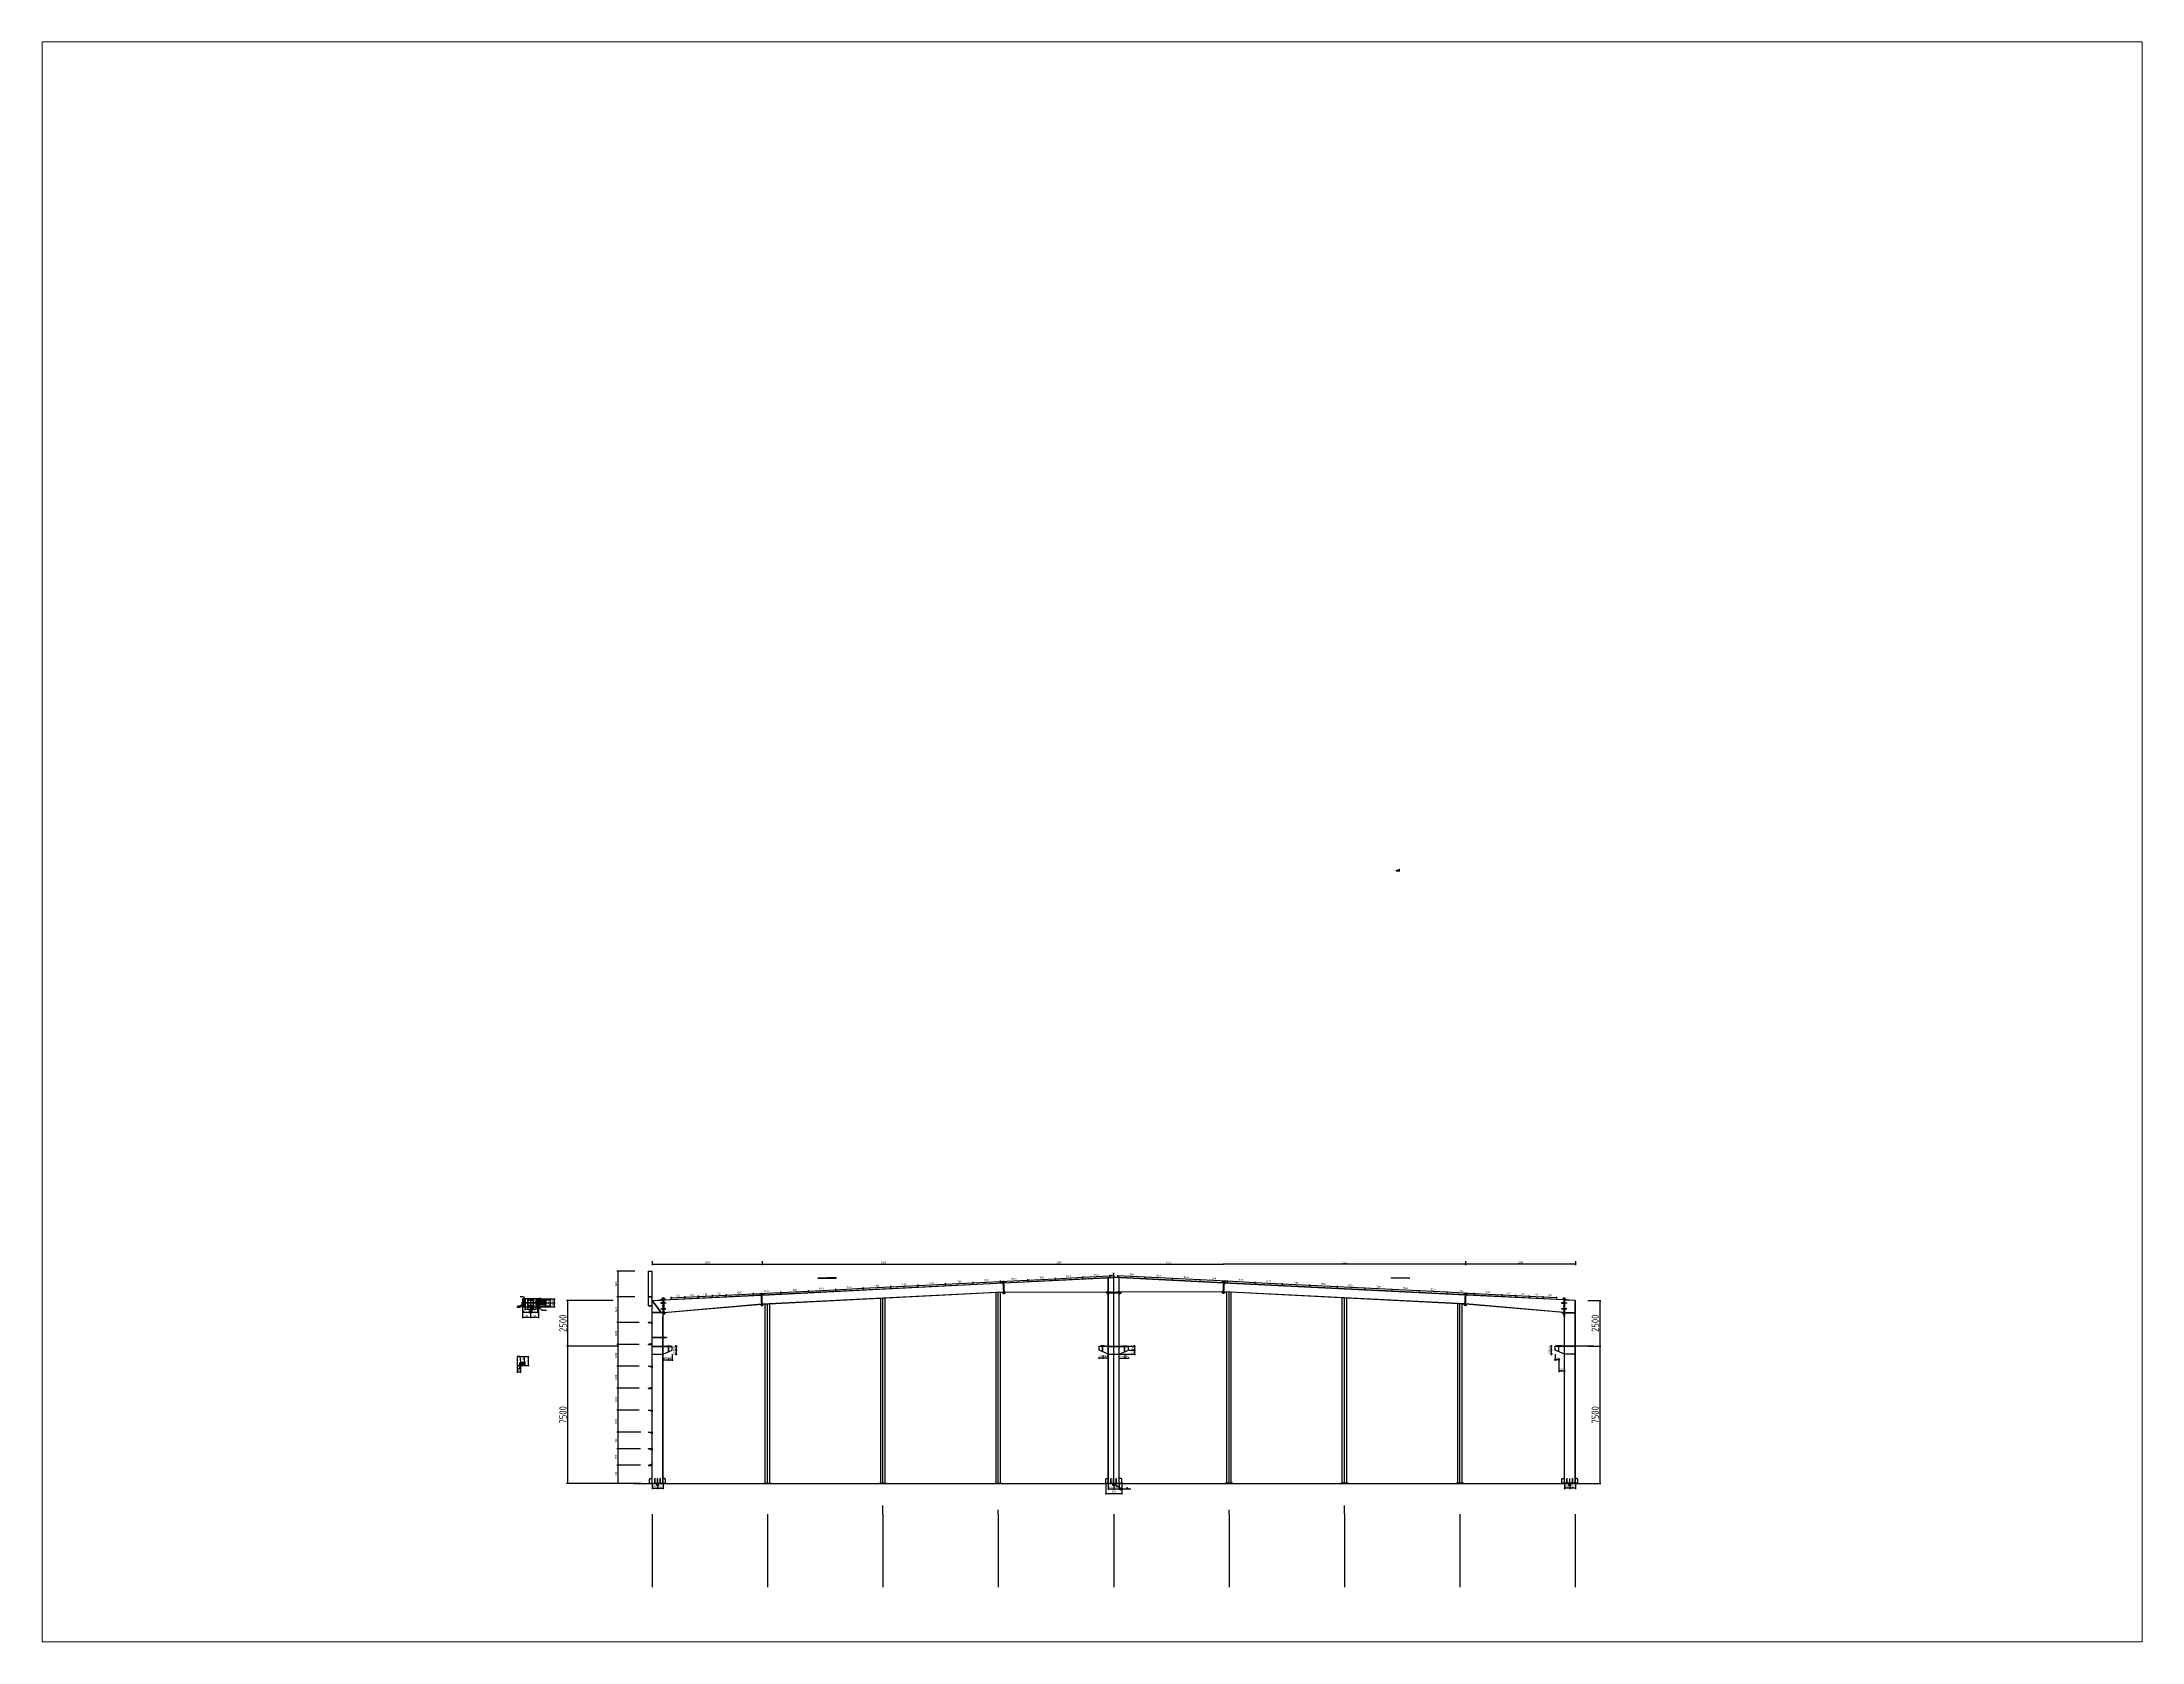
# Paper-space layout '布局1' of a CAD drawing. Extents: x 1.05 to 9.45, y 0.8 to 7.2.
# The model-space entities are those that its viewports show. They can reach past a viewport. Long polylines and large blocks are cut down to what shows.
import ezdxf

# ---------------------------------------------------------------- set-up
doc = ezdxf.new("R2010")
doc.units = 0
doc.header["$LTSCALE"] = 1000
doc.header["$MEASUREMENT"] = 0
doc.layers.add('AXIS', color=3, linetype='Continuous')
doc.styles.get("Standard").update_dxf_attribs({"font": 'gbenor.shx', "bigfont": 'gbcbig.shx'})
doc.dimstyles.get("Standard").update_dxf_attribs({"dimscale": 100, "dimtxt": 1, "dimasz": 0.5, "dimexe": 0.5, "dimexo": 0.5, "dimgap": 0.5, "dimtad": 1, "dimdec": 0, "dimzin": 0, "dimdsep": 46, "dimtxsty": 'Standard', "dimblk": 'ARCHTICK', "dimcen": 0, "dimadec": 0, "dimazin": 0, "dimtfac": 1, "dimtdec": 0, "dimtix": 1, "dimtmove": 2, "dimatfit": 3, "dimfxl": 1, "dimtolj": 1, "dimtzin": 0, "dimarcsym": 0})
pattern_1 = [(45, (-2764.2352, 0), (-2.24506403, 2.24506403), [])]
pattern_2 = [(135, (71125.1052, 0), (2.24506403, 2.24506403), [])]
pattern_3 = [(45, (0, 0), (-2.24506403, 2.24506403), [])]
pattern_4 = [(135, (132037.8774, 0), (2.24506403, 2.24506403), [])]

# ---------------------------------------------------------------- blocks, each defined once
blk = doc.blocks.new('_ArchTick')
at = {"color": 0, "linetype": 'ByBlock', "const_width": 0.4}
blk.add_lwpolyline([(-0.5, -0.5), (0.5, 0.5)], dxfattribs=at)
blk = doc.blocks.new('*D3')
at = {"color": 0, "lineweight": -2}
for p, q in [((38165, 38992), (36152, 38992)), ((36202, 38992), (36202, 31492)), ((39998, 31492), (36152, 31492))]:
    blk.add_line(p, q, dxfattribs=at)
at = {"layer": 'Defpoints', "color": 0}
for p in [(38215, 38992), (36202, 31492), (40048, 31492)]:
    blk.add_point(p, dxfattribs=at)
at = {"color": 0, "lineweight": -2, "xscale": 50, "yscale": 50, "zscale": 50}
for p, rotation in [((36202, 38992), 90), ((36202, 31492), 270)]:
    blk.add_blockref('_ArchTick', p, dxfattribs=dict(at, rotation=rotation))
at = {"color": 0, "insert": (35952, 35242), "char_height": 400, "attachment_point": 5, "rotation": 90}
blk.add_mtext('\\A1;7500', dxfattribs=at)
blk = doc.blocks.new('*D4')
at = {"color": 0, "lineweight": -2}
for p, q in [((38688, 41492), (36152, 41492)), ((36202, 41492), (36202, 38992)), ((39008, 38992), (36152, 38992))]:
    blk.add_line(p, q, dxfattribs=at)
at = {"layer": 'Defpoints', "color": 0}
for p in [(38738, 41492), (36202, 38992), (39058, 38992)]:
    blk.add_point(p, dxfattribs=at)
at = {"color": 0, "lineweight": -2, "xscale": 50, "yscale": 50, "zscale": 50}
for p, rotation in [((36202, 41492), 90), ((36202, 38992), 270)]:
    blk.add_blockref('_ArchTick', p, dxfattribs=dict(at, rotation=rotation))
at = {"color": 0, "insert": (35952, 40242), "char_height": 400, "attachment_point": 5, "rotation": 90}
blk.add_mtext('\\A1;2500', dxfattribs=at)
blk = doc.blocks.new('*D5')
at = {"color": 0, "lineweight": -2}
for p, q in [((65814, 42841), (65764, 42839)), ((65814, 42841), (66014, 42851)), ((66014, 42851), (66064, 42854))]:
    blk.add_line(p, q, dxfattribs=at)
at = {"layer": 'Defpoints', "color": 0}
for p in [(65814, 42841), (66014, 42851), (66014, 42851)]:
    blk.add_point(p, dxfattribs=at)
at = {"color": 0, "lineweight": -2, "xscale": 50, "yscale": 50, "zscale": 50}
for p, rotation in [((65814, 42841), 2.862405226109832), ((66014, 42851), 182.8624052261098)]:
    blk.add_blockref('_ArchTick', p, dxfattribs=dict(at, rotation=rotation))
at = {"color": 0, "insert": (65909, 42946), "char_height": 100, "attachment_point": 5, "rotation": 2.86241}
blk.add_mtext('\\A1;200', dxfattribs=at)
blk = doc.blocks.new('*D6')
at = {"color": 0, "lineweight": -2}
blk.add_line((41845, 41626), (42594, 41663), dxfattribs=at)
at = {"layer": 'Defpoints', "color": 0}
for p in [(41845, 41626), (42594, 41663), (42594, 41663)]:
    blk.add_point(p, dxfattribs=at)
at = {"color": 0, "lineweight": -2, "xscale": 50, "yscale": 50, "zscale": 50}
for p, rotation in [((41845, 41626), 182.8624052261092), ((42594, 41663), 2.862405226109226)]:
    blk.add_blockref('_ArchTick', p, dxfattribs=dict(at, rotation=rotation))
at = {"color": 0, "insert": (42215, 41745), "char_height": 100, "attachment_point": 5, "rotation": 2.86241}
blk.add_mtext('\\A1;750', dxfattribs=at)
blk = doc.blocks.new('*D7')
at = {"color": 0, "lineweight": -2}
blk.add_line((42594, 41663), (43343, 41701), dxfattribs=at)
at = {"layer": 'Defpoints', "color": 0}
for p in [(42594, 41663), (43343, 41701), (43343, 41701)]:
    blk.add_point(p, dxfattribs=at)
at = {"color": 0, "lineweight": -2, "xscale": 50, "yscale": 50, "zscale": 50}
for p, rotation in [((42594, 41663), 182.8624052261092), ((43343, 41701), 2.862405226109239)]:
    blk.add_blockref('_ArchTick', p, dxfattribs=dict(at, rotation=rotation))
at = {"color": 0, "insert": (42964, 41782), "char_height": 100, "attachment_point": 5, "rotation": 2.86241}
blk.add_mtext('\\A1;750', dxfattribs=at)
blk = doc.blocks.new('*D8')
at = {"color": 0, "lineweight": -2}
blk.add_line((43343, 41701), (44092, 41738), dxfattribs=at)
at = {"layer": 'Defpoints', "color": 0}
for p in [(43343, 41701), (44092, 41738), (44092, 41738)]:
    blk.add_point(p, dxfattribs=at)
at = {"color": 0, "lineweight": -2, "xscale": 50, "yscale": 50, "zscale": 50}
for p, rotation in [((43343, 41701), 182.8624052261092), ((44092, 41738), 2.862405226109239)]:
    blk.add_blockref('_ArchTick', p, dxfattribs=dict(at, rotation=rotation))
at = {"color": 0, "insert": (43713, 41819), "char_height": 100, "attachment_point": 5, "rotation": 2.86241}
blk.add_mtext('\\A1;750', dxfattribs=at)
blk = doc.blocks.new('*D9')
at = {"color": 0, "lineweight": -2}
for p, q in [((44092, 41738), (44841, 41776)), ((44843, 41742), (44844, 41726))]:
    blk.add_line(p, q, dxfattribs=at)
at = {"layer": 'Defpoints', "color": 0}
for p in [(44092, 41738), (44840, 41792), (44841, 41776)]:
    blk.add_point(p, dxfattribs=at)
at = {"color": 0, "lineweight": -2, "xscale": 50, "yscale": 50, "zscale": 50}
for p, rotation in [((44092, 41738), 182.8624052261092), ((44841, 41776), 2.862405226109239)]:
    blk.add_blockref('_ArchTick', p, dxfattribs=dict(at, rotation=rotation))
at = {"color": 0, "insert": (44462, 41857), "char_height": 100, "attachment_point": 5, "rotation": 2.86241}
blk.add_mtext('\\A1;750', dxfattribs=at)
blk = doc.blocks.new('*D10')
at = {"color": 0, "lineweight": -2}
for p, q in [((44841, 41776), (46339, 41851)), ((44843, 41742), (44844, 41726))]:
    blk.add_line(p, q, dxfattribs=at)
at = {"layer": 'Defpoints', "color": 0}
for p in [(44840, 41792), (46339, 41851), (46339, 41851)]:
    blk.add_point(p, dxfattribs=at)
at = {"color": 0, "lineweight": -2, "xscale": 50, "yscale": 50, "zscale": 50}
for p, rotation in [((44841, 41776), 182.8624052261092), ((46339, 41851), 2.862405226109239)]:
    blk.add_blockref('_ArchTick', p, dxfattribs=dict(at, rotation=rotation))
at = {"color": 0, "insert": (45585, 41913), "char_height": 100, "attachment_point": 5, "rotation": 2.86241}
blk.add_mtext('\\A1;1500', dxfattribs=at)
blk = doc.blocks.new('*D11')
at = {"color": 0, "lineweight": -2}
blk.add_line((46339, 41851), (47838, 41926), dxfattribs=at)
at = {"layer": 'Defpoints', "color": 0}
for p in [(46339, 41851), (47838, 41926), (47838, 41926)]:
    blk.add_point(p, dxfattribs=at)
at = {"color": 0, "lineweight": -2, "xscale": 50, "yscale": 50, "zscale": 50}
for p, rotation in [((46339, 41851), 182.8624052261092), ((47838, 41926), 2.862405226109239)]:
    blk.add_blockref('_ArchTick', p, dxfattribs=dict(at, rotation=rotation))
at = {"color": 0, "insert": (47083, 41988), "char_height": 100, "attachment_point": 5, "rotation": 2.86241}
blk.add_mtext('\\A1;1500', dxfattribs=at)
blk = doc.blocks.new('*D12')
at = {"color": 0, "lineweight": -2}
blk.add_line((47838, 41926), (49336, 42000), dxfattribs=at)
at = {"layer": 'Defpoints', "color": 0}
for p in [(47838, 41926), (49336, 42000), (49336, 42000)]:
    blk.add_point(p, dxfattribs=at)
at = {"color": 0, "lineweight": -2, "xscale": 50, "yscale": 50, "zscale": 50}
for p, rotation in [((47838, 41926), 182.8624052261092), ((49336, 42000), 2.862405226109239)]:
    blk.add_blockref('_ArchTick', p, dxfattribs=dict(at, rotation=rotation))
at = {"color": 0, "insert": (48582, 42063), "char_height": 100, "attachment_point": 5, "rotation": 2.86241}
blk.add_mtext('\\A1;1500', dxfattribs=at)
blk = doc.blocks.new('*D13')
at = {"color": 0, "lineweight": -2}
blk.add_line((49336, 42000), (50834, 42075), dxfattribs=at)
at = {"layer": 'Defpoints', "color": 0}
for p in [(49336, 42000), (50834, 42075), (50834, 42075)]:
    blk.add_point(p, dxfattribs=at)
at = {"color": 0, "lineweight": -2, "xscale": 50, "yscale": 50, "zscale": 50}
for p, rotation in [((49336, 42000), 182.8624052261092), ((50834, 42075), 2.862405226109239)]:
    blk.add_blockref('_ArchTick', p, dxfattribs=dict(at, rotation=rotation))
at = {"color": 0, "insert": (50080, 42138), "char_height": 100, "attachment_point": 5, "rotation": 2.86241}
blk.add_mtext('\\A1;1500', dxfattribs=at)
blk = doc.blocks.new('*D14')
at = {"color": 0, "lineweight": -2}
for p, q in [((50834, 42075), (52332, 42150)), ((52330, 42185), (52329, 42200))]:
    blk.add_line(p, q, dxfattribs=at)
at = {"layer": 'Defpoints', "color": 0}
for p in [(50834, 42075), (52332, 42150), (52333, 42135)]:
    blk.add_point(p, dxfattribs=at)
at = {"color": 0, "lineweight": -2, "xscale": 50, "yscale": 50, "zscale": 50}
for p, rotation in [((50834, 42075), 182.8624052261092), ((52332, 42150), 2.862405226109239)]:
    blk.add_blockref('_ArchTick', p, dxfattribs=dict(at, rotation=rotation))
at = {"color": 0, "insert": (51578, 42213), "char_height": 100, "attachment_point": 5, "rotation": 2.86241}
blk.add_mtext('\\A1;1500', dxfattribs=at)
blk = doc.blocks.new('*D15')
at = {"color": 0, "lineweight": -2}
for p, q in [((52330, 42185), (52329, 42200)), ((52332, 42150), (53830, 42225))]:
    blk.add_line(p, q, dxfattribs=at)
at = {"layer": 'Defpoints', "color": 0}
for p in [(52333, 42135), (53830, 42225), (53830, 42225)]:
    blk.add_point(p, dxfattribs=at)
at = {"color": 0, "lineweight": -2, "xscale": 50, "yscale": 50, "zscale": 50}
for p, rotation in [((52332, 42150), 182.8624052261092), ((53830, 42225), 2.862405226109239)]:
    blk.add_blockref('_ArchTick', p, dxfattribs=dict(at, rotation=rotation))
at = {"color": 0, "insert": (53076, 42288), "char_height": 100, "attachment_point": 5, "rotation": 2.86241}
blk.add_mtext('\\A1;1500', dxfattribs=at)
blk = doc.blocks.new('*D16')
at = {"color": 0, "lineweight": -2}
blk.add_line((53830, 42225), (55328, 42300), dxfattribs=at)
at = {"layer": 'Defpoints', "color": 0}
for p in [(53830, 42225), (55328, 42300), (55328, 42300)]:
    blk.add_point(p, dxfattribs=at)
at = {"color": 0, "lineweight": -2, "xscale": 50, "yscale": 50, "zscale": 50}
for p, rotation in [((53830, 42225), 182.8624052261092), ((55328, 42300), 2.862405226109239)]:
    blk.add_blockref('_ArchTick', p, dxfattribs=dict(at, rotation=rotation))
at = {"color": 0, "insert": (54574, 42363), "char_height": 100, "attachment_point": 5, "rotation": 2.86241}
blk.add_mtext('\\A1;1500', dxfattribs=at)
blk = doc.blocks.new('*D17')
at = {"color": 0, "lineweight": -2}
blk.add_line((55328, 42300), (56826, 42375), dxfattribs=at)
at = {"layer": 'Defpoints', "color": 0}
for p in [(55328, 42300), (56826, 42375), (56826, 42375)]:
    blk.add_point(p, dxfattribs=at)
at = {"color": 0, "lineweight": -2, "xscale": 50, "yscale": 50, "zscale": 50}
for p, rotation in [((55328, 42300), 182.8624052261092), ((56826, 42375), 2.862405226109239)]:
    blk.add_blockref('_ArchTick', p, dxfattribs=dict(at, rotation=rotation))
at = {"color": 0, "insert": (56072, 42437), "char_height": 100, "attachment_point": 5, "rotation": 2.86241}
blk.add_mtext('\\A1;1500', dxfattribs=at)
blk = doc.blocks.new('*D18')
at = {"color": 0, "lineweight": -2}
blk.add_line((56826, 42375), (58324, 42450), dxfattribs=at)
at = {"layer": 'Defpoints', "color": 0}
for p in [(58324, 42450), (58324, 42450), (56826, 42375)]:
    blk.add_point(p, dxfattribs=at)
at = {"color": 0, "lineweight": -2, "xscale": 50, "yscale": 50, "zscale": 50}
for p, rotation in [((58324, 42450), 2.862405226109239), ((56826, 42375), 182.8624052261092)]:
    blk.add_blockref('_ArchTick', p, dxfattribs=dict(at, rotation=rotation))
at = {"color": 0, "insert": (57570, 42512), "char_height": 100, "attachment_point": 5, "rotation": 2.86241}
blk.add_mtext('\\A1;1500', dxfattribs=at)
blk = doc.blocks.new('*D19')
at = {"color": 0, "lineweight": -2}
blk.add_line((58324, 42450), (59823, 42525), dxfattribs=at)
at = {"layer": 'Defpoints', "color": 0}
for p in [(58324, 42450), (59823, 42525), (59823, 42525)]:
    blk.add_point(p, dxfattribs=at)
at = {"color": 0, "lineweight": -2, "xscale": 50, "yscale": 50, "zscale": 50}
for p, rotation in [((58324, 42450), 182.8624052261092), ((59823, 42525), 2.862405226109239)]:
    blk.add_blockref('_ArchTick', p, dxfattribs=dict(at, rotation=rotation))
at = {"color": 0, "insert": (59068, 42587), "char_height": 100, "attachment_point": 5, "rotation": 2.86241}
blk.add_mtext('\\A1;1500', dxfattribs=at)
blk = doc.blocks.new('*D20')
at = {"color": 0, "lineweight": -2}
blk.add_line((59823, 42525), (61321, 42600), dxfattribs=at)
at = {"layer": 'Defpoints', "color": 0}
for p in [(59823, 42525), (61321, 42600), (61321, 42600)]:
    blk.add_point(p, dxfattribs=at)
at = {"color": 0, "lineweight": -2, "xscale": 50, "yscale": 50, "zscale": 50}
for p, rotation in [((59823, 42525), 182.8624052261092), ((61321, 42600), 2.862405226109239)]:
    blk.add_blockref('_ArchTick', p, dxfattribs=dict(at, rotation=rotation))
at = {"color": 0, "insert": (60567, 42662), "char_height": 100, "attachment_point": 5, "rotation": 2.86241}
blk.add_mtext('\\A1;1500', dxfattribs=at)
blk = doc.blocks.new('*D21')
at = {"color": 0, "lineweight": -2}
blk.add_line((61321, 42600), (62819, 42675), dxfattribs=at)
at = {"layer": 'Defpoints', "color": 0}
for p in [(61321, 42600), (62819, 42675), (62819, 42675)]:
    blk.add_point(p, dxfattribs=at)
at = {"color": 0, "lineweight": -2, "xscale": 50, "yscale": 50, "zscale": 50}
for p, rotation in [((61321, 42600), 182.8624052261092), ((62819, 42675), 2.862405226109239)]:
    blk.add_blockref('_ArchTick', p, dxfattribs=dict(at, rotation=rotation))
at = {"color": 0, "insert": (62065, 42737), "char_height": 100, "attachment_point": 5, "rotation": 2.86241}
blk.add_mtext('\\A1;1500', dxfattribs=at)
blk = doc.blocks.new('*D22')
at = {"color": 0, "lineweight": -2}
blk.add_line((62819, 42675), (64317, 42750), dxfattribs=at)
at = {"layer": 'Defpoints', "color": 0}
for p in [(62819, 42675), (64317, 42750), (64317, 42750)]:
    blk.add_point(p, dxfattribs=at)
at = {"color": 0, "lineweight": -2, "xscale": 50, "yscale": 50, "zscale": 50}
for p, rotation in [((62819, 42675), 182.8624052261092), ((64317, 42750), 2.862405226109239)]:
    blk.add_blockref('_ArchTick', p, dxfattribs=dict(at, rotation=rotation))
at = {"color": 0, "insert": (63563, 42812), "char_height": 100, "attachment_point": 5, "rotation": 2.86241}
blk.add_mtext('\\A1;1500', dxfattribs=at)
blk = doc.blocks.new('*D23')
at = {"color": 0, "lineweight": -2}
blk.add_line((64317, 42750), (65815, 42824), dxfattribs=at)
at = {"layer": 'Defpoints', "color": 0}
for p in [(64317, 42750), (65815, 42824), (65815, 42824)]:
    blk.add_point(p, dxfattribs=at)
at = {"color": 0, "lineweight": -2, "xscale": 50, "yscale": 50, "zscale": 50}
for p, rotation in [((64317, 42750), 182.8624052261092), ((65815, 42824), 2.862405226109239)]:
    blk.add_blockref('_ArchTick', p, dxfattribs=dict(at, rotation=rotation))
at = {"color": 0, "insert": (65061, 42887), "char_height": 100, "attachment_point": 5, "rotation": 2.86241}
blk.add_mtext('\\A1;1500', dxfattribs=at)
blk = doc.blocks.new('*D24')
at = {"color": 0, "lineweight": -2}
for p, q in [((40819, 43625), (40819, 43415)), ((46819, 43625), (46819, 43415)), ((40819, 43465), (46819, 43465))]:
    blk.add_line(p, q, dxfattribs=at)
at = {"layer": 'Defpoints', "color": 0}
for p in [(40819, 43675), (46819, 43675), (46819, 43465)]:
    blk.add_point(p, dxfattribs=at)
at = {"color": 0, "lineweight": -2, "xscale": 50, "yscale": 50, "zscale": 50, "rotation": 180}
blk.add_blockref('_ArchTick', (40819, 43465), dxfattribs=at)
at = {"color": 0, "lineweight": -2, "xscale": 50, "yscale": 50, "zscale": 50}
blk.add_blockref('_ArchTick', (46819, 43465), dxfattribs=at)
at = {"color": 0, "insert": (43819, 43565), "char_height": 100, "attachment_point": 5}
blk.add_mtext('\\A1;6000', dxfattribs=at)
blk = doc.blocks.new('*D25')
at = {"color": 0, "lineweight": -2}
for p, q in [((46819, 43625), (46819, 43415)), ((46819, 43465), (60019, 43465))]:
    blk.add_line(p, q, dxfattribs=at)
at = {"layer": 'Defpoints', "color": 0}
for p in [(46819, 43675), (60019, 43465), (60019, 43465)]:
    blk.add_point(p, dxfattribs=at)
at = {"color": 0, "lineweight": -2, "xscale": 50, "yscale": 50, "zscale": 50, "rotation": 180}
blk.add_blockref('_ArchTick', (46819, 43465), dxfattribs=at)
at = {"color": 0, "lineweight": -2, "xscale": 50, "yscale": 50, "zscale": 50}
blk.add_blockref('_ArchTick', (60019, 43465), dxfattribs=at)
at = {"color": 0, "insert": (53419, 43565), "char_height": 100, "attachment_point": 5}
blk.add_mtext('\\A1;13200', dxfattribs=at)
blk = doc.blocks.new('*D26')
at = {"color": 0, "lineweight": -2}
blk.add_line((60019, 43465), (66019, 43465), dxfattribs=at)
at = {"layer": 'Defpoints', "color": 0}
for p in [(60019, 43465), (66019, 43465), (66019, 43465)]:
    blk.add_point(p, dxfattribs=at)
at = {"color": 0, "lineweight": -2, "xscale": 50, "yscale": 50, "zscale": 50, "rotation": 180}
blk.add_blockref('_ArchTick', (60019, 43465), dxfattribs=at)
at = {"color": 0, "lineweight": -2, "xscale": 50, "yscale": 50, "zscale": 50}
blk.add_blockref('_ArchTick', (66019, 43465), dxfattribs=at)
at = {"color": 0, "insert": (63019, 43565), "char_height": 100, "attachment_point": 5}
blk.add_mtext('\\A1;6000', dxfattribs=at)
blk = doc.blocks.new('*D27')
at = {"color": 0, "lineweight": -2}
for p, q in [((65719, 31480), (65719, 31150)), ((65719, 31200), (66019, 31200)), ((66019, 31480), (66019, 31150))]:
    blk.add_line(p, q, dxfattribs=at)
at = {"layer": 'Defpoints', "color": 0}
for p in [(65719, 31530), (66019, 31530), (66019, 31200)]:
    blk.add_point(p, dxfattribs=at)
at = {"color": 0, "lineweight": -2, "xscale": 50, "yscale": 50, "zscale": 50, "rotation": 180}
blk.add_blockref('_ArchTick', (65719, 31200), dxfattribs=at)
at = {"color": 0, "lineweight": -2, "xscale": 50, "yscale": 50, "zscale": 50}
blk.add_blockref('_ArchTick', (66019, 31200), dxfattribs=at)
at = {"color": 0, "insert": (65869, 31300), "char_height": 100, "attachment_point": 5}
blk.add_mtext('\\A1;300', dxfattribs=at)
blk = doc.blocks.new('*D28')
at = {"color": 0, "lineweight": -2}
for p, q in [((66019, 31497), (66019, 31150)), ((66019, 31200), (66319, 31200)), ((66319, 31488), (66319, 31150))]:
    blk.add_line(p, q, dxfattribs=at)
at = {"layer": 'Defpoints', "color": 0}
for p in [(66019, 31547), (66319, 31538), (66319, 31200)]:
    blk.add_point(p, dxfattribs=at)
at = {"color": 0, "lineweight": -2, "xscale": 50, "yscale": 50, "zscale": 50, "rotation": 180}
blk.add_blockref('_ArchTick', (66019, 31200), dxfattribs=at)
at = {"color": 0, "lineweight": -2, "xscale": 50, "yscale": 50, "zscale": 50}
blk.add_blockref('_ArchTick', (66319, 31200), dxfattribs=at)
at = {"color": 0, "insert": (66169, 31300), "char_height": 100, "attachment_point": 5}
blk.add_mtext('\\A1;300', dxfattribs=at)
blk = doc.blocks.new('*D29')
at = {"color": 0, "lineweight": -2}
for p, q in [((40819, 31467), (40819, 31189)), ((40819, 31239), (41119, 31239)), ((41119, 31474), (41119, 31189))]:
    blk.add_line(p, q, dxfattribs=at)
at = {"layer": 'Defpoints', "color": 0}
for p in [(40819, 31517), (41119, 31524), (41119, 31239)]:
    blk.add_point(p, dxfattribs=at)
at = {"color": 0, "lineweight": -2, "xscale": 50, "yscale": 50, "zscale": 50, "rotation": 180}
blk.add_blockref('_ArchTick', (40819, 31239), dxfattribs=at)
at = {"color": 0, "lineweight": -2, "xscale": 50, "yscale": 50, "zscale": 50}
blk.add_blockref('_ArchTick', (41119, 31239), dxfattribs=at)
at = {"color": 0, "insert": (40969, 31339), "char_height": 100, "attachment_point": 5}
blk.add_mtext('\\A1;300', dxfattribs=at)
blk = doc.blocks.new('*D30')
at = {"color": 0, "lineweight": -2}
for p, q in [((41119, 31480), (41119, 31191)), ((41119, 31241), (41419, 31241)), ((41419, 31477), (41419, 31191))]:
    blk.add_line(p, q, dxfattribs=at)
at = {"layer": 'Defpoints', "color": 0}
for p in [(41119, 31530), (41419, 31527), (41419, 31241)]:
    blk.add_point(p, dxfattribs=at)
at = {"color": 0, "lineweight": -2, "xscale": 50, "yscale": 50, "zscale": 50, "rotation": 180}
blk.add_blockref('_ArchTick', (41119, 31241), dxfattribs=at)
at = {"color": 0, "lineweight": -2, "xscale": 50, "yscale": 50, "zscale": 50}
blk.add_blockref('_ArchTick', (41419, 31241), dxfattribs=at)
at = {"color": 0, "insert": (41269, 31341), "char_height": 100, "attachment_point": 5}
blk.add_mtext('\\A1;300', dxfattribs=at)
blk = doc.blocks.new('*D31')
at = {"color": 0, "lineweight": -2}
for p, q in [((41419, 38328), (41419, 38193)), ((41419, 38243), (41719, 38243)), ((41719, 38328), (41719, 38193))]:
    blk.add_line(p, q, dxfattribs=at)
at = {"layer": 'Defpoints', "color": 0}
for p in [(41419, 38378), (41719, 38378), (41719, 38243)]:
    blk.add_point(p, dxfattribs=at)
at = {"color": 0, "lineweight": -2, "xscale": 50, "yscale": 50, "zscale": 50, "rotation": 180}
blk.add_blockref('_ArchTick', (41419, 38243), dxfattribs=at)
at = {"color": 0, "lineweight": -2, "xscale": 50, "yscale": 50, "zscale": 50}
blk.add_blockref('_ArchTick', (41719, 38243), dxfattribs=at)
at = {"color": 0, "insert": (41569, 38343), "char_height": 100, "attachment_point": 5}
blk.add_mtext('\\A1;300', dxfattribs=at)
blk = doc.blocks.new('*D32')
at = {"color": 0, "lineweight": -2}
for p, q in [((41719, 38243), (41669, 38243)), ((41719, 38328), (41719, 38193)), ((41719, 38243), (41919, 38243)), ((41919, 38559), (41919, 38193)), ((41919, 38243), (41969, 38243))]:
    blk.add_line(p, q, dxfattribs=at)
at = {"layer": 'Defpoints', "color": 0}
for p in [(41719, 38378), (41919, 38609), (41919, 38243)]:
    blk.add_point(p, dxfattribs=at)
at = {"color": 0, "lineweight": -2, "xscale": 50, "yscale": 50, "zscale": 50}
blk.add_blockref('_ArchTick', (41719, 38243), dxfattribs=at)
at = {"color": 0, "lineweight": -2, "xscale": 50, "yscale": 50, "zscale": 50, "rotation": 180}
blk.add_blockref('_ArchTick', (41919, 38243), dxfattribs=at)
at = {"color": 0, "insert": (41819, 38343), "char_height": 100, "attachment_point": 5}
blk.add_mtext('\\A1;200', dxfattribs=at)
blk = doc.blocks.new('*D33')
at = {"color": 0, "lineweight": -2}
for p, q in [((42083, 38992), (42180, 38992)), ((42130, 38992), (42130, 39042)), ((42130, 38992), (42130, 38772)), ((42089, 38772), (42180, 38772)), ((42130, 38772), (42130, 38722))]:
    blk.add_line(p, q, dxfattribs=at)
at = {"layer": 'Defpoints', "color": 0}
for p in [(42033, 38992), (42039, 38772), (42130, 38772)]:
    blk.add_point(p, dxfattribs=at)
at = {"color": 0, "lineweight": -2, "xscale": 50, "yscale": 50, "zscale": 50}
for p, rotation in [((42130, 38992), 270), ((42130, 38772), 90)]:
    blk.add_blockref('_ArchTick', p, dxfattribs=dict(at, rotation=rotation))
at = {"color": 0, "insert": (42030, 38882), "char_height": 100, "attachment_point": 5, "rotation": 90}
blk.add_mtext('\\A1;220', dxfattribs=at)
blk = doc.blocks.new('*D34')
at = {"color": 0, "lineweight": -2}
for p, q in [((42062, 38552), (42180, 38552)), ((42089, 38772), (42180, 38772)), ((42130, 38772), (42130, 38822)), ((42130, 38772), (42130, 38552)), ((42130, 38552), (42130, 38502))]:
    blk.add_line(p, q, dxfattribs=at)
at = {"layer": 'Defpoints', "color": 0}
for p in [(42012, 38552), (42039, 38772), (42130, 38552)]:
    blk.add_point(p, dxfattribs=at)
at = {"color": 0, "lineweight": -2, "xscale": 50, "yscale": 50, "zscale": 50}
for p, rotation in [((42130, 38772), 270), ((42130, 38552), 90)]:
    blk.add_blockref('_ArchTick', p, dxfattribs=dict(at, rotation=rotation))
at = {"color": 0, "insert": (42030, 38662), "char_height": 100, "attachment_point": 5, "rotation": 90}
blk.add_mtext('\\A1;220', dxfattribs=at)
blk = doc.blocks.new('*D35')
at = {"color": 0, "lineweight": -2}
for p, q in [((65719, 38344), (65419, 38344)), ((65419, 38314), (65419, 38294)), ((65719, 38323), (65719, 38294))]:
    blk.add_line(p, q, dxfattribs=at)
at = {"layer": 'Defpoints', "color": 0}
for p in [(65419, 38364), (65419, 38344), (65719, 38373)]:
    blk.add_point(p, dxfattribs=at)
at = {"color": 0, "lineweight": -2, "xscale": 50, "yscale": 50, "zscale": 50, "rotation": 180}
blk.add_blockref('_ArchTick', (65419, 38344), dxfattribs=at)
at = {"color": 0, "lineweight": -2, "xscale": 50, "yscale": 50, "zscale": 50}
blk.add_blockref('_ArchTick', (65719, 38344), dxfattribs=at)
at = {"color": 0, "insert": (65569, 38444), "char_height": 100, "attachment_point": 5}
blk.add_mtext('\\A1;300', dxfattribs=at)
blk = doc.blocks.new('*D36')
at = {"color": 0, "lineweight": -2}
for p, q in [((65219, 38344), (65169, 38344)), ((65219, 38374), (65219, 38294)), ((65419, 38344), (65219, 38344)), ((65419, 38493), (65419, 38294)), ((65419, 38344), (65469, 38344))]:
    blk.add_line(p, q, dxfattribs=at)
at = {"layer": 'Defpoints', "color": 0}
for p in [(65219, 38424), (65219, 38344), (65419, 38543)]:
    blk.add_point(p, dxfattribs=at)
at = {"color": 0, "lineweight": -2, "xscale": 50, "yscale": 50, "zscale": 50}
blk.add_blockref('_ArchTick', (65219, 38344), dxfattribs=at)
at = {"color": 0, "lineweight": -2, "xscale": 50, "yscale": 50, "zscale": 50, "rotation": 180}
blk.add_blockref('_ArchTick', (65419, 38344), dxfattribs=at)
at = {"color": 0, "insert": (65319, 38444), "char_height": 100, "attachment_point": 5}
blk.add_mtext('\\A1;200', dxfattribs=at)
blk = doc.blocks.new('*D37')
at = {"color": 0, "lineweight": -2}
for p, q in [((66319, 38344), (66619, 38344)), ((66319, 38342), (66319, 38294)), ((66619, 38323), (66619, 38294))]:
    blk.add_line(p, q, dxfattribs=at)
at = {"layer": 'Defpoints', "color": 0}
for p in [(66319, 38392), (66619, 38373), (66619, 38344)]:
    blk.add_point(p, dxfattribs=at)
at = {"color": 0, "lineweight": -2, "xscale": 50, "yscale": 50, "zscale": 50, "rotation": 180}
blk.add_blockref('_ArchTick', (66319, 38344), dxfattribs=at)
at = {"color": 0, "lineweight": -2, "xscale": 50, "yscale": 50, "zscale": 50}
blk.add_blockref('_ArchTick', (66619, 38344), dxfattribs=at)
at = {"color": 0, "insert": (66469, 38444), "char_height": 100, "attachment_point": 5}
blk.add_mtext('\\A1;300', dxfattribs=at)
blk = doc.blocks.new('*D38')
at = {"color": 0, "lineweight": -2}
for p, q in [((66619, 38344), (66569, 38344)), ((66619, 38344), (66819, 38344)), ((66619, 38323), (66619, 38294)), ((66819, 38344), (66869, 38344))]:
    blk.add_line(p, q, dxfattribs=at)
at = {"layer": 'Defpoints', "color": 0}
for p in [(66619, 38373), (66819, 38344), (66819, 38344)]:
    blk.add_point(p, dxfattribs=at)
at = {"color": 0, "lineweight": -2, "xscale": 50, "yscale": 50, "zscale": 50}
blk.add_blockref('_ArchTick', (66619, 38344), dxfattribs=at)
at = {"color": 0, "lineweight": -2, "xscale": 50, "yscale": 50, "zscale": 50, "rotation": 180}
blk.add_blockref('_ArchTick', (66819, 38344), dxfattribs=at)
at = {"color": 0, "insert": (66719, 38444), "char_height": 100, "attachment_point": 5}
blk.add_mtext('\\A1;200', dxfattribs=at)
blk = doc.blocks.new('*D39')
at = {"color": 0, "lineweight": -2}
for p, q in [((65584, 31570), (65584, 30899)), ((66454, 31570), (66454, 30899)), ((65584, 30949), (66454, 30949))]:
    blk.add_line(p, q, dxfattribs=at)
at = {"layer": 'Defpoints', "color": 0}
for p in [(65584, 31620), (66454, 31620), (66454, 30949)]:
    blk.add_point(p, dxfattribs=at)
at = {"color": 0, "lineweight": -2, "xscale": 50, "yscale": 50, "zscale": 50, "rotation": 180}
blk.add_blockref('_ArchTick', (65584, 30949), dxfattribs=at)
at = {"color": 0, "lineweight": -2, "xscale": 50, "yscale": 50, "zscale": 50}
blk.add_blockref('_ArchTick', (66454, 30949), dxfattribs=at)
at = {"color": 0, "insert": (66019, 31049), "char_height": 100, "attachment_point": 5}
blk.add_mtext('\\A1;870', dxfattribs=at)
blk = doc.blocks.new('*D42')
at = {"color": 0, "lineweight": -2}
for p, q in [((33745, 40839), (33735, 40839)), ((33745, 41131), (33745, 40789)), ((33745, 40839), (33805, 40839)), ((33805, 40945), (33805, 40789)), ((33805, 40839), (33815, 40839))]:
    blk.add_line(p, q, dxfattribs=at)
at = {"layer": 'Defpoints', "color": 0}
for p in [(33745, 41181), (33805, 40995), (33805, 40839)]:
    blk.add_point(p, dxfattribs=at)
at = {"color": 0, "lineweight": -2, "xscale": 10, "yscale": 10, "zscale": 10}
blk.add_blockref('_ArchTick', (33745, 40839), dxfattribs=at)
at = {"color": 0, "lineweight": -2, "xscale": 10, "yscale": 10, "zscale": 10, "rotation": 180}
blk.add_blockref('_ArchTick', (33805, 40839), dxfattribs=at)
at = {"color": 0, "insert": (33775, 40914), "char_height": 50, "attachment_point": 5}
blk.add_mtext('\\A1;60', dxfattribs=at)
blk = doc.blocks.new('*D43')
at = {"color": 0, "lineweight": -2}
for p, q in [((33805, 40945), (33805, 40790)), ((33805, 40840), (34106, 40840)), ((34106, 40943), (34106, 40790))]:
    blk.add_line(p, q, dxfattribs=at)
at = {"layer": 'Defpoints', "color": 0}
for p in [(33805, 40995), (34106, 40993), (34106, 40840)]:
    blk.add_point(p, dxfattribs=at)
at = {"color": 0, "lineweight": -2, "xscale": 10, "yscale": 10, "zscale": 10, "rotation": 180}
blk.add_blockref('_ArchTick', (33805, 40840), dxfattribs=at)
at = {"color": 0, "lineweight": -2, "xscale": 10, "yscale": 10, "zscale": 10}
blk.add_blockref('_ArchTick', (34106, 40840), dxfattribs=at)
at = {"color": 0, "insert": (33956, 40915), "char_height": 50, "attachment_point": 5}
blk.add_mtext('\\A1;301', dxfattribs=at)
blk = doc.blocks.new('*D45')
at = {"color": 0, "lineweight": -2}
for p, q in [((34106, 40840), (34096, 40840)), ((34106, 40943), (34106, 40790)), ((34106, 40840), (34180, 40840)), ((34180, 41077), (34180, 40790)), ((34180, 40840), (34190, 40840))]:
    blk.add_line(p, q, dxfattribs=at)
at = {"layer": 'Defpoints', "color": 0}
for p in [(34106, 40993), (34180, 41127), (34180, 40840)]:
    blk.add_point(p, dxfattribs=at)
at = {"color": 0, "lineweight": -2, "xscale": 10, "yscale": 10, "zscale": 10}
blk.add_blockref('_ArchTick', (34106, 40840), dxfattribs=at)
at = {"color": 0, "lineweight": -2, "xscale": 10, "yscale": 10, "zscale": 10, "rotation": 180}
blk.add_blockref('_ArchTick', (34180, 40840), dxfattribs=at)
at = {"color": 0, "insert": (34143, 40915), "char_height": 50, "attachment_point": 5}
blk.add_mtext('\\A1;74', dxfattribs=at)
blk = doc.blocks.new('*D46')
at = {"color": 0, "lineweight": -2}
for p, q in [((33745, 41131), (33745, 40528)), ((33745, 40578), (34180, 40578)), ((34180, 41121), (34180, 40528))]:
    blk.add_line(p, q, dxfattribs=at)
at = {"layer": 'Defpoints', "color": 0}
for p in [(33745, 41181), (34180, 41171), (34180, 40578)]:
    blk.add_point(p, dxfattribs=at)
at = {"color": 0, "lineweight": -2, "xscale": 10, "yscale": 10, "zscale": 10, "rotation": 180}
blk.add_blockref('_ArchTick', (33745, 40578), dxfattribs=at)
at = {"color": 0, "lineweight": -2, "xscale": 10, "yscale": 10, "zscale": 10}
blk.add_blockref('_ArchTick', (34180, 40578), dxfattribs=at)
at = {"color": 0, "insert": (33963, 40663), "char_height": 70, "attachment_point": 5}
blk.add_mtext('\\A1;435', dxfattribs=at)
blk = doc.blocks.new('*D48')
at = {"color": 0, "lineweight": -2}
for p, q in [((34180, 41113), (34180, 40528)), ((34180, 40578), (34615, 40578)), ((34615, 41106), (34615, 40528))]:
    blk.add_line(p, q, dxfattribs=at)
at = {"layer": 'Defpoints', "color": 0}
for p in [(34180, 41163), (34615, 41156), (34615, 40578)]:
    blk.add_point(p, dxfattribs=at)
at = {"color": 0, "lineweight": -2, "xscale": 10, "yscale": 10, "zscale": 10, "rotation": 180}
blk.add_blockref('_ArchTick', (34180, 40578), dxfattribs=at)
at = {"color": 0, "lineweight": -2, "xscale": 10, "yscale": 10, "zscale": 10}
blk.add_blockref('_ArchTick', (34615, 40578), dxfattribs=at)
at = {"color": 0, "insert": (34398, 40663), "char_height": 70, "attachment_point": 5}
blk.add_mtext('\\A1;435', dxfattribs=at)
blk = doc.blocks.new('*D49')
at = {"color": 0, "lineweight": -2}
for p, q in [((34180, 40841), (34170, 40841)), ((34180, 41113), (34180, 40791)), ((34180, 40841), (34254, 40841)), ((34254, 41110), (34254, 40791)), ((34254, 40841), (34264, 40841))]:
    blk.add_line(p, q, dxfattribs=at)
at = {"layer": 'Defpoints', "color": 0}
for p in [(34180, 41163), (34254, 41160), (34254, 40841)]:
    blk.add_point(p, dxfattribs=at)
at = {"color": 0, "lineweight": -2, "xscale": 10, "yscale": 10, "zscale": 10}
blk.add_blockref('_ArchTick', (34180, 40841), dxfattribs=at)
at = {"color": 0, "lineweight": -2, "xscale": 10, "yscale": 10, "zscale": 10, "rotation": 180}
blk.add_blockref('_ArchTick', (34254, 40841), dxfattribs=at)
at = {"color": 0, "insert": (34217, 40916), "char_height": 50, "attachment_point": 5}
blk.add_mtext('\\A1;74', dxfattribs=at)
blk = doc.blocks.new('*D51')
at = {"color": 0, "lineweight": -2}
for p, q in [((34254, 41105), (34254, 40791)), ((34254, 40841), (34555, 40841)), ((34555, 41115), (34555, 40791))]:
    blk.add_line(p, q, dxfattribs=at)
at = {"layer": 'Defpoints', "color": 0}
for p in [(34254, 41155), (34555, 41165), (34555, 40841)]:
    blk.add_point(p, dxfattribs=at)
at = {"color": 0, "lineweight": -2, "xscale": 10, "yscale": 10, "zscale": 10, "rotation": 180}
blk.add_blockref('_ArchTick', (34254, 40841), dxfattribs=at)
at = {"color": 0, "lineweight": -2, "xscale": 10, "yscale": 10, "zscale": 10}
blk.add_blockref('_ArchTick', (34555, 40841), dxfattribs=at)
at = {"color": 0, "insert": (34405, 40916), "char_height": 50, "attachment_point": 5}
blk.add_mtext('\\A1;301', dxfattribs=at)
blk = doc.blocks.new('*D52')
at = {"color": 0, "lineweight": -2}
for p, q in [((34555, 40841), (34545, 40841)), ((34555, 41115), (34555, 40791)), ((34555, 40841), (34615, 40841)), ((34615, 41092), (34615, 40791)), ((34615, 40841), (34625, 40841))]:
    blk.add_line(p, q, dxfattribs=at)
at = {"layer": 'Defpoints', "color": 0}
for p in [(34555, 41165), (34615, 41142), (34615, 40841)]:
    blk.add_point(p, dxfattribs=at)
at = {"color": 0, "lineweight": -2, "xscale": 10, "yscale": 10, "zscale": 10}
blk.add_blockref('_ArchTick', (34555, 40841), dxfattribs=at)
at = {"color": 0, "lineweight": -2, "xscale": 10, "yscale": 10, "zscale": 10, "rotation": 180}
blk.add_blockref('_ArchTick', (34615, 40841), dxfattribs=at)
at = {"color": 0, "insert": (34585, 40916), "char_height": 50, "attachment_point": 5}
blk.add_mtext('\\A1;60', dxfattribs=at)
blk = doc.blocks.new('*D53')
at = {"color": 0, "lineweight": -2}
for p, q in [((34762, 41582), (35524, 41582)), ((34774, 41362), (35524, 41362)), ((35474, 41582), (35474, 41362))]:
    blk.add_line(p, q, dxfattribs=at)
at = {"layer": 'Defpoints', "color": 0}
for p in [(34712, 41582), (34724, 41362), (35474, 41362)]:
    blk.add_point(p, dxfattribs=at)
at = {"color": 0, "lineweight": -2, "xscale": 10, "yscale": 10, "zscale": 10}
for p, rotation in [((35474, 41582), 90), ((35474, 41362), 270)]:
    blk.add_blockref('_ArchTick', p, dxfattribs=dict(at, rotation=rotation))
at = {"color": 0, "insert": (35389, 41472), "char_height": 70, "attachment_point": 5, "rotation": 90}
blk.add_mtext('\\A1;220', dxfattribs=at)
blk = doc.blocks.new('*D55')
at = {"color": 0, "lineweight": -2}
for p, q in [((35002, 41362), (35524, 41362)), ((35474, 41362), (35474, 41142)), ((34788, 41142), (35524, 41142))]:
    blk.add_line(p, q, dxfattribs=at)
at = {"layer": 'Defpoints', "color": 0}
for p in [(34952, 41362), (34738, 41142), (35474, 41142)]:
    blk.add_point(p, dxfattribs=at)
at = {"color": 0, "lineweight": -2, "xscale": 10, "yscale": 10, "zscale": 10}
for p, rotation in [((35474, 41362), 90), ((35474, 41142), 270)]:
    blk.add_blockref('_ArchTick', p, dxfattribs=dict(at, rotation=rotation))
at = {"color": 0, "insert": (35389, 41252), "char_height": 70, "attachment_point": 5, "rotation": 90}
blk.add_mtext('\\A1;220', dxfattribs=at)
blk = doc.blocks.new('*D56')
at = {"color": 0, "lineweight": -2}
for p, q in [((33880, 41017), (33870, 41017)), ((33880, 41120), (33880, 40967)), ((33880, 41017), (33890, 41017)), ((33890, 41120), (33890, 40967)), ((33890, 41017), (33900, 41017))]:
    blk.add_line(p, q, dxfattribs=at)
at = {"layer": 'Defpoints', "color": 0}
for p in [(33880, 41170), (33890, 41170), (33890, 41017)]:
    blk.add_point(p, dxfattribs=at)
at = {"color": 0, "lineweight": -2, "xscale": 10, "yscale": 10, "zscale": 10}
blk.add_blockref('_ArchTick', (33880, 41017), dxfattribs=at)
at = {"color": 0, "lineweight": -2, "xscale": 10, "yscale": 10, "zscale": 10, "rotation": 180}
blk.add_blockref('_ArchTick', (33890, 41017), dxfattribs=at)
at = {"color": 0, "insert": (33885, 41077), "char_height": 20, "attachment_point": 5}
blk.add_mtext('\\A1;10', dxfattribs=at)
blk = doc.blocks.new('*D57')
at = {"color": 0, "lineweight": -2}
for p, q in [((33890, 41120), (33890, 40967)), ((33890, 41017), (34023, 41017)), ((34023, 41123), (34023, 40967))]:
    blk.add_line(p, q, dxfattribs=at)
at = {"layer": 'Defpoints', "color": 0}
for p in [(33890, 41170), (34023, 41173), (34023, 41017)]:
    blk.add_point(p, dxfattribs=at)
at = {"color": 0, "lineweight": -2, "xscale": 10, "yscale": 10, "zscale": 10, "rotation": 180}
blk.add_blockref('_ArchTick', (33890, 41017), dxfattribs=at)
at = {"color": 0, "lineweight": -2, "xscale": 10, "yscale": 10, "zscale": 10}
blk.add_blockref('_ArchTick', (34023, 41017), dxfattribs=at)
at = {"color": 0, "insert": (33957, 41077), "char_height": 20, "attachment_point": 5}
blk.add_mtext('\\A1;133', dxfattribs=at)
blk = doc.blocks.new('*D58')
at = {"color": 0, "lineweight": -2}
for p, q in [((34023, 41017), (34013, 41017)), ((34023, 41123), (34023, 40967)), ((34023, 41017), (34039, 41017)), ((34039, 41130), (34039, 40967)), ((34039, 41017), (34049, 41017))]:
    blk.add_line(p, q, dxfattribs=at)
at = {"layer": 'Defpoints', "color": 0}
for p in [(34023, 41173), (34039, 41180), (34039, 41017)]:
    blk.add_point(p, dxfattribs=at)
at = {"color": 0, "lineweight": -2, "xscale": 10, "yscale": 10, "zscale": 10}
blk.add_blockref('_ArchTick', (34023, 41017), dxfattribs=at)
at = {"color": 0, "lineweight": -2, "xscale": 10, "yscale": 10, "zscale": 10, "rotation": 180}
blk.add_blockref('_ArchTick', (34039, 41017), dxfattribs=at)
at = {"color": 0, "insert": (34031, 41077), "char_height": 20, "attachment_point": 5}
blk.add_mtext('\\A1;16', dxfattribs=at)
blk = doc.blocks.new('*D59')
at = {"color": 0, "lineweight": -2}
for p, q in [((34039, 41130), (34039, 40967)), ((34039, 41017), (34172, 41017)), ((34172, 41092), (34172, 40967))]:
    blk.add_line(p, q, dxfattribs=at)
at = {"layer": 'Defpoints', "color": 0}
for p in [(34039, 41180), (34172, 41142), (34172, 41017)]:
    blk.add_point(p, dxfattribs=at)
at = {"color": 0, "lineweight": -2, "xscale": 10, "yscale": 10, "zscale": 10, "rotation": 180}
blk.add_blockref('_ArchTick', (34039, 41017), dxfattribs=at)
at = {"color": 0, "lineweight": -2, "xscale": 10, "yscale": 10, "zscale": 10}
blk.add_blockref('_ArchTick', (34172, 41017), dxfattribs=at)
at = {"color": 0, "insert": (34106, 41077), "char_height": 20, "attachment_point": 5}
blk.add_mtext('\\A1;133', dxfattribs=at)
blk = doc.blocks.new('*D60')
at = {"color": 0, "lineweight": -2}
for p, q in [((34172, 41017), (34162, 41017)), ((34172, 41092), (34172, 40967)), ((34172, 41017), (34188, 41017)), ((34188, 41092), (34188, 40967)), ((34188, 41017), (34198, 41017))]:
    blk.add_line(p, q, dxfattribs=at)
at = {"layer": 'Defpoints', "color": 0}
for p in [(34172, 41142), (34188, 41142), (34188, 41017)]:
    blk.add_point(p, dxfattribs=at)
at = {"color": 0, "lineweight": -2, "xscale": 10, "yscale": 10, "zscale": 10}
blk.add_blockref('_ArchTick', (34172, 41017), dxfattribs=at)
at = {"color": 0, "lineweight": -2, "xscale": 10, "yscale": 10, "zscale": 10, "rotation": 180}
blk.add_blockref('_ArchTick', (34188, 41017), dxfattribs=at)
at = {"color": 0, "insert": (34180, 41077), "char_height": 20, "attachment_point": 5}
blk.add_mtext('\\A1;16', dxfattribs=at)
blk = doc.blocks.new('*D61')
at = {"color": 0, "lineweight": -2}
for p, q in [((34188, 41092), (34188, 40967)), ((34188, 41017), (34321, 41017)), ((34321, 41092), (34321, 40967))]:
    blk.add_line(p, q, dxfattribs=at)
at = {"layer": 'Defpoints', "color": 0}
for p in [(34188, 41142), (34321, 41142), (34321, 41017)]:
    blk.add_point(p, dxfattribs=at)
at = {"color": 0, "lineweight": -2, "xscale": 10, "yscale": 10, "zscale": 10, "rotation": 180}
blk.add_blockref('_ArchTick', (34188, 41017), dxfattribs=at)
at = {"color": 0, "lineweight": -2, "xscale": 10, "yscale": 10, "zscale": 10}
blk.add_blockref('_ArchTick', (34321, 41017), dxfattribs=at)
at = {"color": 0, "insert": (34255, 41077), "char_height": 20, "attachment_point": 5}
blk.add_mtext('\\A1;133', dxfattribs=at)
blk = doc.blocks.new('*D62')
at = {"color": 0, "lineweight": -2}
for p, q in [((34321, 41017), (34311, 41017)), ((34321, 41092), (34321, 40967)), ((34321, 41017), (34337, 41017)), ((34337, 41092), (34337, 40967)), ((34337, 41017), (34347, 41017))]:
    blk.add_line(p, q, dxfattribs=at)
at = {"layer": 'Defpoints', "color": 0}
for p in [(34321, 41142), (34337, 41142), (34337, 41017)]:
    blk.add_point(p, dxfattribs=at)
at = {"color": 0, "lineweight": -2, "xscale": 10, "yscale": 10, "zscale": 10}
blk.add_blockref('_ArchTick', (34321, 41017), dxfattribs=at)
at = {"color": 0, "lineweight": -2, "xscale": 10, "yscale": 10, "zscale": 10, "rotation": 180}
blk.add_blockref('_ArchTick', (34337, 41017), dxfattribs=at)
at = {"color": 0, "insert": (34329, 41077), "char_height": 20, "attachment_point": 5}
blk.add_mtext('\\A1;16', dxfattribs=at)
blk = doc.blocks.new('*D63')
at = {"color": 0, "lineweight": -2}
for p, q in [((34337, 41092), (34337, 40967)), ((34337, 41017), (34470, 41017)), ((34470, 41099), (34470, 40967))]:
    blk.add_line(p, q, dxfattribs=at)
at = {"layer": 'Defpoints', "color": 0}
for p in [(34337, 41142), (34470, 41149), (34470, 41017)]:
    blk.add_point(p, dxfattribs=at)
at = {"color": 0, "lineweight": -2, "xscale": 10, "yscale": 10, "zscale": 10, "rotation": 180}
blk.add_blockref('_ArchTick', (34337, 41017), dxfattribs=at)
at = {"color": 0, "lineweight": -2, "xscale": 10, "yscale": 10, "zscale": 10}
blk.add_blockref('_ArchTick', (34470, 41017), dxfattribs=at)
at = {"color": 0, "insert": (34404, 41077), "char_height": 20, "attachment_point": 5}
blk.add_mtext('\\A1;133', dxfattribs=at)
blk = doc.blocks.new('*D64')
at = {"color": 0, "lineweight": -2}
for p, q in [((34470, 41017), (34460, 41017)), ((34470, 41099), (34470, 40967)), ((34470, 41017), (34480, 41017)), ((34480, 41100), (34480, 40967)), ((34480, 41017), (34490, 41017))]:
    blk.add_line(p, q, dxfattribs=at)
at = {"layer": 'Defpoints', "color": 0}
for p in [(34470, 41149), (34480, 41150), (34480, 41017)]:
    blk.add_point(p, dxfattribs=at)
at = {"color": 0, "lineweight": -2, "xscale": 10, "yscale": 10, "zscale": 10}
blk.add_blockref('_ArchTick', (34470, 41017), dxfattribs=at)
at = {"color": 0, "lineweight": -2, "xscale": 10, "yscale": 10, "zscale": 10, "rotation": 180}
blk.add_blockref('_ArchTick', (34480, 41017), dxfattribs=at)
at = {"color": 0, "insert": (34475, 41077), "char_height": 20, "attachment_point": 5}
blk.add_mtext('\\A1;10', dxfattribs=at)
blk = doc.blocks.new('*D65')
at = {"color": 0, "lineweight": -2}
for p, q in [((34644, 41142), (35318, 41142)), ((34645, 41202), (35318, 41202)), ((35268, 41202), (35268, 41212)), ((35268, 41142), (35268, 41202)), ((35268, 41142), (35268, 41132))]:
    blk.add_line(p, q, dxfattribs=at)
at = {"layer": 'Defpoints', "color": 0}
for p in [(34594, 41142), (34595, 41202), (35268, 41202)]:
    blk.add_point(p, dxfattribs=at)
at = {"color": 0, "lineweight": -2, "xscale": 10, "yscale": 10, "zscale": 10}
for p, rotation in [((35268, 41202), 270), ((35268, 41142), 90)]:
    blk.add_blockref('_ArchTick', p, dxfattribs=dict(at, rotation=rotation))
at = {"color": 0, "insert": (35193, 41172), "char_height": 50, "attachment_point": 5, "rotation": 90}
blk.add_mtext('\\A1;60', dxfattribs=at)
blk = doc.blocks.new('*D66')
at = {"color": 0, "lineweight": -2}
for p, q in [((34665, 41362), (35318, 41362)), ((35268, 41362), (35268, 41372)), ((35268, 41202), (35268, 41362)), ((34645, 41202), (35318, 41202)), ((35268, 41202), (35268, 41192))]:
    blk.add_line(p, q, dxfattribs=at)
at = {"layer": 'Defpoints', "color": 0}
for p in [(34615, 41362), (35268, 41362), (34595, 41202)]:
    blk.add_point(p, dxfattribs=at)
at = {"color": 0, "lineweight": -2, "xscale": 10, "yscale": 10, "zscale": 10}
for p, rotation in [((35268, 41362), 270), ((35268, 41202), 90)]:
    blk.add_blockref('_ArchTick', p, dxfattribs=dict(at, rotation=rotation))
at = {"color": 0, "insert": (35193, 41282), "char_height": 50, "attachment_point": 5, "rotation": 90}
blk.add_mtext('\\A1;160', dxfattribs=at)
blk = doc.blocks.new('*D67')
at = {"color": 0, "lineweight": -2}
for p, q in [((34637, 41522), (35318, 41522)), ((34665, 41362), (35318, 41362)), ((35268, 41522), (35268, 41532)), ((35268, 41362), (35268, 41522)), ((35268, 41362), (35268, 41352))]:
    blk.add_line(p, q, dxfattribs=at)
at = {"layer": 'Defpoints', "color": 0}
for p in [(34587, 41522), (34615, 41362), (35268, 41522)]:
    blk.add_point(p, dxfattribs=at)
at = {"color": 0, "lineweight": -2, "xscale": 10, "yscale": 10, "zscale": 10}
for p, rotation in [((35268, 41522), 270), ((35268, 41362), 90)]:
    blk.add_blockref('_ArchTick', p, dxfattribs=dict(at, rotation=rotation))
at = {"color": 0, "insert": (35193, 41442), "char_height": 50, "attachment_point": 5, "rotation": 90}
blk.add_mtext('\\A1;160', dxfattribs=at)
blk = doc.blocks.new('*D68')
at = {"color": 0, "lineweight": -2}
for p, q in [((34617, 41582), (35318, 41582)), ((34637, 41522), (35318, 41522)), ((35268, 41582), (35268, 41592)), ((35268, 41522), (35268, 41582)), ((35268, 41522), (35268, 41512))]:
    blk.add_line(p, q, dxfattribs=at)
at = {"layer": 'Defpoints', "color": 0}
for p in [(34567, 41582), (34587, 41522), (35268, 41582)]:
    blk.add_point(p, dxfattribs=at)
at = {"color": 0, "lineweight": -2, "xscale": 10, "yscale": 10, "zscale": 10}
for p, rotation in [((35268, 41582), 270), ((35268, 41522), 90)]:
    blk.add_blockref('_ArchTick', p, dxfattribs=dict(at, rotation=rotation))
at = {"color": 0, "insert": (35193, 41552), "char_height": 50, "attachment_point": 5, "rotation": 90}
blk.add_mtext('\\A1;60', dxfattribs=at)
blk = doc.blocks.new('*D69')
at = {"color": 0, "lineweight": -2}
for p, q in [((34650, 41277), (35052, 41277)), ((35002, 41277), (35002, 41287)), ((35002, 41202), (35002, 41277)), ((34758, 41202), (35052, 41202)), ((35002, 41202), (35002, 41192))]:
    blk.add_line(p, q, dxfattribs=at)
at = {"layer": 'Defpoints', "color": 0}
for p in [(34600, 41277), (35002, 41277), (34708, 41202)]:
    blk.add_point(p, dxfattribs=at)
at = {"color": 0, "lineweight": -2, "xscale": 10, "yscale": 10, "zscale": 10}
for p, rotation in [((35002, 41277), 270), ((35002, 41202), 90)]:
    blk.add_blockref('_ArchTick', p, dxfattribs=dict(at, rotation=rotation))
at = {"color": 0, "insert": (34942, 41240), "char_height": 20, "attachment_point": 5, "rotation": 90}
blk.add_mtext('\\A1;75', dxfattribs=at)
blk = doc.blocks.new('*D70')
at = {"color": 0, "lineweight": -2}
for p, q in [((34650, 41277), (35052, 41277)), ((34665, 41287), (35052, 41287)), ((35002, 41287), (35002, 41297)), ((35002, 41277), (35002, 41287)), ((35002, 41277), (35002, 41267))]:
    blk.add_line(p, q, dxfattribs=at)
at = {"layer": 'Defpoints', "color": 0}
for p in [(34600, 41277), (34615, 41287), (35002, 41287)]:
    blk.add_point(p, dxfattribs=at)
at = {"color": 0, "lineweight": -2, "xscale": 10, "yscale": 10, "zscale": 10}
for p, rotation in [((35002, 41287), 270), ((35002, 41277), 90)]:
    blk.add_blockref('_ArchTick', p, dxfattribs=dict(at, rotation=rotation))
at = {"color": 0, "insert": (34942, 41282), "char_height": 20, "attachment_point": 5, "rotation": 90}
blk.add_mtext('\\A1;10', dxfattribs=at)
blk = doc.blocks.new('*D71')
at = {"color": 0, "lineweight": -2}
for p, q in [((34665, 41362), (35052, 41362)), ((34665, 41287), (35052, 41287)), ((35002, 41362), (35002, 41372)), ((35002, 41287), (35002, 41362)), ((35002, 41287), (35002, 41277))]:
    blk.add_line(p, q, dxfattribs=at)
at = {"layer": 'Defpoints', "color": 0}
for p in [(34615, 41362), (34615, 41287), (35002, 41362)]:
    blk.add_point(p, dxfattribs=at)
at = {"color": 0, "lineweight": -2, "xscale": 10, "yscale": 10, "zscale": 10}
for p, rotation in [((35002, 41362), 270), ((35002, 41287), 90)]:
    blk.add_blockref('_ArchTick', p, dxfattribs=dict(at, rotation=rotation))
at = {"color": 0, "insert": (34942, 41325), "char_height": 20, "attachment_point": 5, "rotation": 90}
blk.add_mtext('\\A1;75', dxfattribs=at)
blk = doc.blocks.new('*D72')
at = {"color": 0, "lineweight": -2}
for p, q in [((34665, 41437), (35052, 41437)), ((34665, 41362), (35052, 41362)), ((35002, 41437), (35002, 41447)), ((35002, 41362), (35002, 41437)), ((35002, 41362), (35002, 41352))]:
    blk.add_line(p, q, dxfattribs=at)
at = {"layer": 'Defpoints', "color": 0}
for p in [(34615, 41437), (34615, 41362), (35002, 41437)]:
    blk.add_point(p, dxfattribs=at)
at = {"color": 0, "lineweight": -2, "xscale": 10, "yscale": 10, "zscale": 10}
for p, rotation in [((35002, 41437), 270), ((35002, 41362), 90)]:
    blk.add_blockref('_ArchTick', p, dxfattribs=dict(at, rotation=rotation))
at = {"color": 0, "insert": (34942, 41400), "char_height": 20, "attachment_point": 5, "rotation": 90}
blk.add_mtext('\\A1;75', dxfattribs=at)
blk = doc.blocks.new('*D73')
at = {"color": 0, "lineweight": -2}
for p, q in [((34665, 41447), (35052, 41447)), ((34665, 41437), (35052, 41437)), ((35002, 41447), (35002, 41457)), ((35002, 41437), (35002, 41447)), ((35002, 41437), (35002, 41427))]:
    blk.add_line(p, q, dxfattribs=at)
at = {"layer": 'Defpoints', "color": 0}
for p in [(34615, 41447), (34615, 41437), (35002, 41447)]:
    blk.add_point(p, dxfattribs=at)
at = {"color": 0, "lineweight": -2, "xscale": 10, "yscale": 10, "zscale": 10}
for p, rotation in [((35002, 41447), 270), ((35002, 41437), 90)]:
    blk.add_blockref('_ArchTick', p, dxfattribs=dict(at, rotation=rotation))
at = {"color": 0, "insert": (34942, 41442), "char_height": 20, "attachment_point": 5, "rotation": 90}
blk.add_mtext('\\A1;10', dxfattribs=at)
blk = doc.blocks.new('*D74')
at = {"color": 0, "lineweight": -2}
for p, q in [((34647, 41522), (35052, 41522)), ((34665, 41447), (35052, 41447)), ((35002, 41522), (35002, 41532)), ((35002, 41447), (35002, 41522)), ((35002, 41447), (35002, 41437))]:
    blk.add_line(p, q, dxfattribs=at)
at = {"layer": 'Defpoints', "color": 0}
for p in [(34597, 41522), (34615, 41447), (35002, 41522)]:
    blk.add_point(p, dxfattribs=at)
at = {"color": 0, "lineweight": -2, "xscale": 10, "yscale": 10, "zscale": 10}
for p, rotation in [((35002, 41522), 270), ((35002, 41447), 90)]:
    blk.add_blockref('_ArchTick', p, dxfattribs=dict(at, rotation=rotation))
at = {"color": 0, "insert": (34942, 41485), "char_height": 20, "attachment_point": 5, "rotation": 90}
blk.add_mtext('\\A1;75', dxfattribs=at)
blk = doc.blocks.new('*D76')
at = {"color": 0, "lineweight": -2}
for p, q in [((66811, 38992), (67200, 38992)), ((67150, 38992), (67150, 39042)), ((67150, 38992), (67150, 38772)), ((66869, 38772), (67200, 38772)), ((67150, 38772), (67150, 38722))]:
    blk.add_line(p, q, dxfattribs=at)
at = {"layer": 'Defpoints', "color": 0}
for p in [(66761, 38992), (66819, 38772), (67150, 38772)]:
    blk.add_point(p, dxfattribs=at)
at = {"color": 0, "lineweight": -2, "xscale": 50, "yscale": 50, "zscale": 50}
for p, rotation in [((67150, 38992), 270), ((67150, 38772), 90)]:
    blk.add_blockref('_ArchTick', p, dxfattribs=dict(at, rotation=rotation))
at = {"color": 0, "insert": (67050, 38882), "char_height": 100, "attachment_point": 5, "rotation": 90}
blk.add_mtext('\\A1;220', dxfattribs=at)
blk = doc.blocks.new('*D77')
at = {"color": 0, "lineweight": -2}
for p, q in [((66339, 38552), (67200, 38552)), ((66869, 38772), (67200, 38772)), ((67150, 38772), (67150, 38822)), ((67150, 38772), (67150, 38552)), ((67150, 38552), (67150, 38502))]:
    blk.add_line(p, q, dxfattribs=at)
at = {"layer": 'Defpoints', "color": 0}
for p in [(66289, 38552), (66819, 38772), (67150, 38552)]:
    blk.add_point(p, dxfattribs=at)
at = {"color": 0, "lineweight": -2, "xscale": 50, "yscale": 50, "zscale": 50}
for p, rotation in [((67150, 38772), 270), ((67150, 38552), 90)]:
    blk.add_blockref('_ArchTick', p, dxfattribs=dict(at, rotation=rotation))
at = {"color": 0, "insert": (67050, 38662), "char_height": 100, "attachment_point": 5, "rotation": 90}
blk.add_mtext('\\A1;220', dxfattribs=at)
blk = doc.blocks.new('*D80')
at = {"color": 0, "lineweight": -2}
for p, q in [((92040, 38992), (92603, 38992)), ((92553, 38992), (92553, 31492)), ((92040, 31492), (92603, 31492))]:
    blk.add_line(p, q, dxfattribs=at)
at = {"layer": 'Defpoints', "color": 0}
for p in [(91990, 38992), (91990, 31492), (92553, 31492)]:
    blk.add_point(p, dxfattribs=at)
at = {"color": 0, "lineweight": -2, "xscale": 50, "yscale": 50, "zscale": 50}
for p, rotation in [((92553, 38992), 90), ((92553, 31492), 270)]:
    blk.add_blockref('_ArchTick', p, dxfattribs=dict(at, rotation=rotation))
at = {"color": 0, "insert": (92303, 35242), "char_height": 400, "attachment_point": 5, "rotation": 90}
blk.add_mtext('\\A1;7500', dxfattribs=at)
blk = doc.blocks.new('*D81')
at = {"color": 0, "lineweight": -2}
for p, q in [((91894, 41492), (92603, 41492)), ((92553, 41492), (92553, 38992)), ((91894, 38992), (92603, 38992))]:
    blk.add_line(p, q, dxfattribs=at)
at = {"layer": 'Defpoints', "color": 0}
for p in [(91844, 41492), (91844, 38992), (92553, 38992)]:
    blk.add_point(p, dxfattribs=at)
at = {"color": 0, "lineweight": -2, "xscale": 50, "yscale": 50, "zscale": 50}
for p, rotation in [((92553, 41492), 90), ((92553, 38992), 270)]:
    blk.add_blockref('_ArchTick', p, dxfattribs=dict(at, rotation=rotation))
at = {"color": 0, "insert": (92303, 40242), "char_height": 400, "attachment_point": 5, "rotation": 90}
blk.add_mtext('\\A1;2500', dxfattribs=at)
blk = doc.blocks.new('*D105')
at = {"color": 0, "lineweight": -2}
for p, q in [((85219, 43625), (85219, 43415)), ((91219, 43625), (91219, 43415)), ((91219, 43465), (85219, 43465))]:
    blk.add_line(p, q, dxfattribs=at)
at = {"layer": 'Defpoints', "color": 0}
for p in [(85219, 43675), (91219, 43675), (85219, 43465)]:
    blk.add_point(p, dxfattribs=at)
at = {"color": 0, "lineweight": -2, "xscale": 50, "yscale": 50, "zscale": 50, "rotation": 180}
blk.add_blockref('_ArchTick', (85219, 43465), dxfattribs=at)
at = {"color": 0, "lineweight": -2, "xscale": 50, "yscale": 50, "zscale": 50}
blk.add_blockref('_ArchTick', (91219, 43465), dxfattribs=at)
at = {"color": 0, "insert": (88219, 43565), "char_height": 100, "attachment_point": 5}
blk.add_mtext('\\A1;6000', dxfattribs=at)
blk = doc.blocks.new('*D82')
at = {"color": 0, "lineweight": -2}
for p, q in [((85219, 43625), (85219, 43415)), ((85219, 43465), (72019, 43465))]:
    blk.add_line(p, q, dxfattribs=at)
at = {"layer": 'Defpoints', "color": 0}
for p in [(85219, 43675), (72019, 43465), (72019, 43465)]:
    blk.add_point(p, dxfattribs=at)
at = {"color": 0, "lineweight": -2, "xscale": 50, "yscale": 50, "zscale": 50, "rotation": 180}
blk.add_blockref('_ArchTick', (72019, 43465), dxfattribs=at)
at = {"color": 0, "lineweight": -2, "xscale": 50, "yscale": 50, "zscale": 50}
blk.add_blockref('_ArchTick', (85219, 43465), dxfattribs=at)
at = {"color": 0, "insert": (78619, 43565), "char_height": 100, "attachment_point": 5}
blk.add_mtext('\\A1;13200', dxfattribs=at)
blk = doc.blocks.new('*D106')
at = {"color": 0, "lineweight": -2}
for p, q in [((90919, 31474), (90919, 31191)), ((91219, 31241), (90919, 31241)), ((91219, 31469), (91219, 31191))]:
    blk.add_line(p, q, dxfattribs=at)
at = {"layer": 'Defpoints', "color": 0}
for p in [(90919, 31524), (90919, 31241), (91219, 31519)]:
    blk.add_point(p, dxfattribs=at)
at = {"color": 0, "lineweight": -2, "xscale": 50, "yscale": 50, "zscale": 50, "rotation": 180}
blk.add_blockref('_ArchTick', (90919, 31241), dxfattribs=at)
at = {"color": 0, "lineweight": -2, "xscale": 50, "yscale": 50, "zscale": 50}
blk.add_blockref('_ArchTick', (91219, 31241), dxfattribs=at)
at = {"color": 0, "insert": (91069, 31341), "char_height": 100, "attachment_point": 5}
blk.add_mtext('\\A1;300', dxfattribs=at)
blk = doc.blocks.new('*D107')
at = {"color": 0, "lineweight": -2}
for p, q in [((90619, 31475), (90619, 31190)), ((90919, 31240), (90619, 31240)), ((90919, 31480), (90919, 31190))]:
    blk.add_line(p, q, dxfattribs=at)
at = {"layer": 'Defpoints', "color": 0}
for p in [(90619, 31525), (90619, 31240), (90919, 31530)]:
    blk.add_point(p, dxfattribs=at)
at = {"color": 0, "lineweight": -2, "xscale": 50, "yscale": 50, "zscale": 50, "rotation": 180}
blk.add_blockref('_ArchTick', (90619, 31240), dxfattribs=at)
at = {"color": 0, "lineweight": -2, "xscale": 50, "yscale": 50, "zscale": 50}
blk.add_blockref('_ArchTick', (90919, 31240), dxfattribs=at)
at = {"color": 0, "insert": (90769, 31340), "char_height": 100, "attachment_point": 5}
blk.add_mtext('\\A1;300', dxfattribs=at)
blk = doc.blocks.new('*D108')
at = {"color": 0, "lineweight": -2}
for p, q in [((90319, 38328), (90319, 37575)), ((90619, 37625), (90319, 37625)), ((90619, 37710), (90619, 37575))]:
    blk.add_line(p, q, dxfattribs=at)
at = {"layer": 'Defpoints', "color": 0}
for p in [(90319, 38378), (90319, 37625), (90619, 37760)]:
    blk.add_point(p, dxfattribs=at)
at = {"color": 0, "lineweight": -2, "xscale": 50, "yscale": 50, "zscale": 50, "rotation": 180}
blk.add_blockref('_ArchTick', (90319, 37625), dxfattribs=at)
at = {"color": 0, "lineweight": -2, "xscale": 50, "yscale": 50, "zscale": 50}
blk.add_blockref('_ArchTick', (90619, 37625), dxfattribs=at)
at = {"color": 0, "insert": (90469, 37725), "char_height": 100, "attachment_point": 5}
blk.add_mtext('\\A1;300', dxfattribs=at)
blk = doc.blocks.new('*D83')
at = {"color": 0, "lineweight": -2}
for p, q in [((90119, 38243), (90069, 38243)), ((90119, 38559), (90119, 38193)), ((90319, 38243), (90119, 38243)), ((90319, 38328), (90319, 38193)), ((90319, 38243), (90369, 38243))]:
    blk.add_line(p, q, dxfattribs=at)
at = {"layer": 'Defpoints', "color": 0}
for p in [(90119, 38609), (90119, 38243), (90319, 38378)]:
    blk.add_point(p, dxfattribs=at)
at = {"color": 0, "lineweight": -2, "xscale": 50, "yscale": 50, "zscale": 50}
blk.add_blockref('_ArchTick', (90119, 38243), dxfattribs=at)
at = {"color": 0, "lineweight": -2, "xscale": 50, "yscale": 50, "zscale": 50, "rotation": 180}
blk.add_blockref('_ArchTick', (90319, 38243), dxfattribs=at)
at = {"color": 0, "insert": (90219, 38343), "char_height": 100, "attachment_point": 5}
blk.add_mtext('\\A1;200', dxfattribs=at)
blk = doc.blocks.new('*D84')
at = {"color": 0, "lineweight": -2}
for p, q in [((89955, 38992), (89857, 38992)), ((89907, 38992), (89907, 39042)), ((89907, 38992), (89907, 38772)), ((89948, 38772), (89857, 38772)), ((89907, 38772), (89907, 38722))]:
    blk.add_line(p, q, dxfattribs=at)
at = {"layer": 'Defpoints', "color": 0}
for p in [(90005, 38992), (89907, 38772), (89998, 38772)]:
    blk.add_point(p, dxfattribs=at)
at = {"color": 0, "lineweight": -2, "xscale": 50, "yscale": 50, "zscale": 50}
for p, rotation in [((89907, 38992), 270), ((89907, 38772), 90)]:
    blk.add_blockref('_ArchTick', p, dxfattribs=dict(at, rotation=rotation))
at = {"color": 0, "insert": (89807, 38882), "char_height": 100, "attachment_point": 5, "rotation": 90}
blk.add_mtext('\\A1;220', dxfattribs=at)
blk = doc.blocks.new('*D85')
at = {"color": 0, "lineweight": -2}
for p, q in [((89948, 38772), (89857, 38772)), ((89976, 38552), (89857, 38552)), ((89907, 38772), (89907, 38822)), ((89907, 38772), (89907, 38552)), ((89907, 38552), (89907, 38502))]:
    blk.add_line(p, q, dxfattribs=at)
at = {"layer": 'Defpoints', "color": 0}
for p in [(89907, 38552), (89998, 38772), (90026, 38552)]:
    blk.add_point(p, dxfattribs=at)
at = {"color": 0, "lineweight": -2, "xscale": 50, "yscale": 50, "zscale": 50}
for p, rotation in [((89907, 38772), 270), ((89907, 38552), 90)]:
    blk.add_blockref('_ArchTick', p, dxfattribs=dict(at, rotation=rotation))
at = {"color": 0, "insert": (89807, 38662), "char_height": 100, "attachment_point": 5, "rotation": 90}
blk.add_mtext('\\A1;220', dxfattribs=at)
blk = doc.blocks.new('*D109')
at = {"color": 0, "lineweight": -2}
for p, q in [((66319, 38344), (66619, 38344)), ((66319, 38323), (66319, 38294)), ((66619, 38314), (66619, 38294))]:
    blk.add_line(p, q, dxfattribs=at)
at = {"layer": 'Defpoints', "color": 0}
for p in [(66319, 38373), (66619, 38364), (66619, 38344)]:
    blk.add_point(p, dxfattribs=at)
at = {"color": 0, "lineweight": -2, "xscale": 50, "yscale": 50, "zscale": 50, "rotation": 180}
blk.add_blockref('_ArchTick', (66319, 38344), dxfattribs=at)
at = {"color": 0, "lineweight": -2, "xscale": 50, "yscale": 50, "zscale": 50}
blk.add_blockref('_ArchTick', (66619, 38344), dxfattribs=at)
at = {"color": 0, "insert": (66469, 38444), "char_height": 100, "attachment_point": 5}
blk.add_mtext('\\A1;300', dxfattribs=at)
blk = doc.blocks.new('*D86')
at = {"color": 0, "lineweight": -2}
for p, q in [((66619, 38344), (66569, 38344)), ((66619, 38493), (66619, 38294)), ((66619, 38344), (66819, 38344)), ((66819, 38374), (66819, 38294)), ((66819, 38344), (66869, 38344))]:
    blk.add_line(p, q, dxfattribs=at)
at = {"layer": 'Defpoints', "color": 0}
for p in [(66619, 38543), (66819, 38424), (66819, 38344)]:
    blk.add_point(p, dxfattribs=at)
at = {"color": 0, "lineweight": -2, "xscale": 50, "yscale": 50, "zscale": 50}
blk.add_blockref('_ArchTick', (66619, 38344), dxfattribs=at)
at = {"color": 0, "lineweight": -2, "xscale": 50, "yscale": 50, "zscale": 50, "rotation": 180}
blk.add_blockref('_ArchTick', (66819, 38344), dxfattribs=at)
at = {"color": 0, "insert": (66719, 38444), "char_height": 100, "attachment_point": 5}
blk.add_mtext('\\A1;200', dxfattribs=at)
blk = doc.blocks.new('*D110')
at = {"color": 0, "lineweight": -2}
for p, q in [((66019, 43465), (72019, 43465)), ((72019, 43515), (72019, 43515))]:
    blk.add_line(p, q, dxfattribs=at)
at = {"layer": 'Defpoints', "color": 0}
for p in [(66019, 43465), (72019, 43465), (72019, 43465)]:
    blk.add_point(p, dxfattribs=at)
at = {"color": 0, "lineweight": -2, "xscale": 50, "yscale": 50, "zscale": 50, "rotation": 180}
blk.add_blockref('_ArchTick', (66019, 43465), dxfattribs=at)
at = {"color": 0, "lineweight": -2, "xscale": 50, "yscale": 50, "zscale": 50}
blk.add_blockref('_ArchTick', (72019, 43465), dxfattribs=at)
at = {"color": 0, "insert": (69019, 43565), "char_height": 100, "attachment_point": 5}
blk.add_mtext('\\A1;6000', dxfattribs=at)
blk = doc.blocks.new('*D111')
at = {"color": 0, "lineweight": -2}
blk.add_line((66224, 42850), (67722, 42775), dxfattribs=at)
at = {"layer": 'Defpoints', "color": 0}
for p in [(66224, 42850), (67722, 42775), (67722, 42775)]:
    blk.add_point(p, dxfattribs=at)
at = {"color": 0, "lineweight": -2, "xscale": 50, "yscale": 50, "zscale": 50}
for p, rotation in [((66224, 42850), 177.1375947738906), ((67722, 42775), 357.1375947738906)]:
    blk.add_blockref('_ArchTick', p, dxfattribs=dict(at, rotation=rotation))
at = {"color": 0, "insert": (66978, 42913), "char_height": 100, "attachment_point": 5, "rotation": 357.13759}
blk.add_mtext('\\A1;1500', dxfattribs=at)
blk = doc.blocks.new('*D112')
at = {"color": 0, "lineweight": -2}
blk.add_line((67722, 42775), (69220, 42700), dxfattribs=at)
at = {"layer": 'Defpoints', "color": 0}
for p in [(67722, 42775), (69220, 42700), (69220, 42700)]:
    blk.add_point(p, dxfattribs=at)
at = {"color": 0, "lineweight": -2, "xscale": 50, "yscale": 50, "zscale": 50}
for p, rotation in [((67722, 42775), 177.1375947738906), ((69220, 42700), 357.1375947738906)]:
    blk.add_blockref('_ArchTick', p, dxfattribs=dict(at, rotation=rotation))
at = {"color": 0, "insert": (68476, 42838), "char_height": 100, "attachment_point": 5, "rotation": 357.13759}
blk.add_mtext('\\A1;1500', dxfattribs=at)
blk = doc.blocks.new('*D113')
at = {"color": 0, "lineweight": -2}
blk.add_line((69220, 42700), (70718, 42625), dxfattribs=at)
at = {"layer": 'Defpoints', "color": 0}
for p in [(69220, 42700), (70718, 42625), (70718, 42625)]:
    blk.add_point(p, dxfattribs=at)
at = {"color": 0, "lineweight": -2, "xscale": 50, "yscale": 50, "zscale": 50}
for p, rotation in [((69220, 42700), 177.1375947738906), ((70718, 42625), 357.1375947738906)]:
    blk.add_blockref('_ArchTick', p, dxfattribs=dict(at, rotation=rotation))
at = {"color": 0, "insert": (69974, 42763), "char_height": 100, "attachment_point": 5, "rotation": 357.13759}
blk.add_mtext('\\A1;1500', dxfattribs=at)
blk = doc.blocks.new('*D114')
at = {"color": 0, "lineweight": -2}
blk.add_line((70718, 42625), (72217, 42551), dxfattribs=at)
at = {"layer": 'Defpoints', "color": 0}
for p in [(70718, 42625), (72217, 42551), (72217, 42551)]:
    blk.add_point(p, dxfattribs=at)
at = {"color": 0, "lineweight": -2, "xscale": 50, "yscale": 50, "zscale": 50}
for p, rotation in [((70718, 42625), 177.1375947738906), ((72217, 42551), 357.1375947738906)]:
    blk.add_blockref('_ArchTick', p, dxfattribs=dict(at, rotation=rotation))
at = {"color": 0, "insert": (71473, 42688), "char_height": 100, "attachment_point": 5, "rotation": 357.13759}
blk.add_mtext('\\A1;1500', dxfattribs=at)
blk = doc.blocks.new('*D115')
at = {"color": 0, "lineweight": -2}
blk.add_line((72217, 42551), (73715, 42476), dxfattribs=at)
at = {"layer": 'Defpoints', "color": 0}
for p in [(72217, 42551), (73715, 42476), (73715, 42476)]:
    blk.add_point(p, dxfattribs=at)
at = {"color": 0, "lineweight": -2, "xscale": 50, "yscale": 50, "zscale": 50}
for p, rotation in [((72217, 42551), 177.1375947738906), ((73715, 42476), 357.1375947738906)]:
    blk.add_blockref('_ArchTick', p, dxfattribs=dict(at, rotation=rotation))
at = {"color": 0, "insert": (72971, 42613), "char_height": 100, "attachment_point": 5, "rotation": 357.13759}
blk.add_mtext('\\A1;1500', dxfattribs=at)
blk = doc.blocks.new('*D116')
at = {"color": 0, "lineweight": -2}
blk.add_line((73715, 42476), (75213, 42401), dxfattribs=at)
at = {"layer": 'Defpoints', "color": 0}
for p in [(73715, 42476), (75213, 42401), (75213, 42401)]:
    blk.add_point(p, dxfattribs=at)
at = {"color": 0, "lineweight": -2, "xscale": 50, "yscale": 50, "zscale": 50}
for p, rotation in [((73715, 42476), 177.1375947738906), ((75213, 42401), 357.1375947738906)]:
    blk.add_blockref('_ArchTick', p, dxfattribs=dict(at, rotation=rotation))
at = {"color": 0, "insert": (74469, 42538), "char_height": 100, "attachment_point": 5, "rotation": 357.13759}
blk.add_mtext('\\A1;1500', dxfattribs=at)
blk = doc.blocks.new('*D117')
at = {"color": 0, "lineweight": -2}
blk.add_line((75213, 42401), (76711, 42326), dxfattribs=at)
at = {"layer": 'Defpoints', "color": 0}
for p in [(75213, 42401), (76711, 42326), (76711, 42326)]:
    blk.add_point(p, dxfattribs=at)
at = {"color": 0, "lineweight": -2, "xscale": 50, "yscale": 50, "zscale": 50}
for p, rotation in [((75213, 42401), 177.1375947738906), ((76711, 42326), 357.1375947738906)]:
    blk.add_blockref('_ArchTick', p, dxfattribs=dict(at, rotation=rotation))
at = {"color": 0, "insert": (75967, 42463), "char_height": 100, "attachment_point": 5, "rotation": 357.13759}
blk.add_mtext('\\A1;1500', dxfattribs=at)
blk = doc.blocks.new('*D118')
at = {"color": 0, "lineweight": -2}
blk.add_line((76711, 42326), (78209, 42251), dxfattribs=at)
at = {"layer": 'Defpoints', "color": 0}
for p in [(76711, 42326), (78209, 42251), (78209, 42251)]:
    blk.add_point(p, dxfattribs=at)
at = {"color": 0, "lineweight": -2, "xscale": 50, "yscale": 50, "zscale": 50}
for p, rotation in [((76711, 42326), 177.1375947738906), ((78209, 42251), 357.1375947738906)]:
    blk.add_blockref('_ArchTick', p, dxfattribs=dict(at, rotation=rotation))
at = {"color": 0, "insert": (77465, 42388), "char_height": 100, "attachment_point": 5, "rotation": 357.13759}
blk.add_mtext('\\A1;1500', dxfattribs=at)
blk = doc.blocks.new('*D119')
at = {"color": 0, "lineweight": -2}
blk.add_line((78209, 42251), (79707, 42176), dxfattribs=at)
at = {"layer": 'Defpoints', "color": 0}
for p in [(78209, 42251), (79707, 42176), (79707, 42176)]:
    blk.add_point(p, dxfattribs=at)
at = {"color": 0, "lineweight": -2, "xscale": 50, "yscale": 50, "zscale": 50}
for p, rotation in [((78209, 42251), 177.1375947738906), ((79707, 42176), 357.1375947738906)]:
    blk.add_blockref('_ArchTick', p, dxfattribs=dict(at, rotation=rotation))
at = {"color": 0, "insert": (78963, 42313), "char_height": 100, "attachment_point": 5, "rotation": 357.13759}
blk.add_mtext('\\A1;1500', dxfattribs=at)
blk = doc.blocks.new('*D120')
at = {"color": 0, "lineweight": -2}
blk.add_line((79707, 42176), (81205, 42101), dxfattribs=at)
at = {"layer": 'Defpoints', "color": 0}
for p in [(79707, 42176), (81205, 42101), (81205, 42101)]:
    blk.add_point(p, dxfattribs=at)
at = {"color": 0, "lineweight": -2, "xscale": 50, "yscale": 50, "zscale": 50}
for p, rotation in [((79707, 42176), 177.1375947738906), ((81205, 42101), 357.1375947738906)]:
    blk.add_blockref('_ArchTick', p, dxfattribs=dict(at, rotation=rotation))
at = {"color": 0, "insert": (80461, 42238), "char_height": 100, "attachment_point": 5, "rotation": 357.13759}
blk.add_mtext('\\A1;1500', dxfattribs=at)
blk = doc.blocks.new('*D121')
at = {"color": 0, "lineweight": -2}
blk.add_line((81205, 42101), (82704, 42026), dxfattribs=at)
at = {"layer": 'Defpoints', "color": 0}
for p in [(81205, 42101), (82704, 42026), (82704, 42026)]:
    blk.add_point(p, dxfattribs=at)
at = {"color": 0, "lineweight": -2, "xscale": 50, "yscale": 50, "zscale": 50}
for p, rotation in [((81205, 42101), 177.1375947738906), ((82704, 42026), 357.1375947738906)]:
    blk.add_blockref('_ArchTick', p, dxfattribs=dict(at, rotation=rotation))
at = {"color": 0, "insert": (81959, 42164), "char_height": 100, "attachment_point": 5, "rotation": 357.13759}
blk.add_mtext('\\A1;1500', dxfattribs=at)
blk = doc.blocks.new('*D122')
at = {"color": 0, "lineweight": -2}
blk.add_line((82704, 42026), (84202, 41951), dxfattribs=at)
at = {"layer": 'Defpoints', "color": 0}
for p in [(82704, 42026), (84202, 41951), (84202, 41951)]:
    blk.add_point(p, dxfattribs=at)
at = {"color": 0, "lineweight": -2, "xscale": 50, "yscale": 50, "zscale": 50}
for p, rotation in [((82704, 42026), 177.1375947738906), ((84202, 41951), 357.1375947738906)]:
    blk.add_blockref('_ArchTick', p, dxfattribs=dict(at, rotation=rotation))
at = {"color": 0, "insert": (83458, 42089), "char_height": 100, "attachment_point": 5, "rotation": 357.13759}
blk.add_mtext('\\A1;1500', dxfattribs=at)
blk = doc.blocks.new('*D123')
at = {"color": 0, "lineweight": -2}
blk.add_line((84202, 41951), (85700, 41876), dxfattribs=at)
at = {"layer": 'Defpoints', "color": 0}
for p in [(84202, 41951), (85700, 41876), (85700, 41876)]:
    blk.add_point(p, dxfattribs=at)
at = {"color": 0, "lineweight": -2, "xscale": 50, "yscale": 50, "zscale": 50}
for p, rotation in [((84202, 41951), 177.1375947738906), ((85700, 41876), 357.1375947738906)]:
    blk.add_blockref('_ArchTick', p, dxfattribs=dict(at, rotation=rotation))
at = {"color": 0, "insert": (84956, 42014), "char_height": 100, "attachment_point": 5, "rotation": 357.13759}
blk.add_mtext('\\A1;1500', dxfattribs=at)
blk = doc.blocks.new('*D124')
at = {"color": 0, "lineweight": -2}
blk.add_line((85700, 41876), (87198, 41802), dxfattribs=at)
at = {"layer": 'Defpoints', "color": 0}
for p in [(85700, 41876), (87198, 41802), (87198, 41802)]:
    blk.add_point(p, dxfattribs=at)
at = {"color": 0, "lineweight": -2, "xscale": 50, "yscale": 50, "zscale": 50}
for p, rotation in [((85700, 41876), 177.1375947738906), ((87198, 41802), 357.1375947738906)]:
    blk.add_blockref('_ArchTick', p, dxfattribs=dict(at, rotation=rotation))
at = {"color": 0, "insert": (86454, 41939), "char_height": 100, "attachment_point": 5, "rotation": 357.13759}
blk.add_mtext('\\A1;1500', dxfattribs=at)
blk = doc.blocks.new('*D125')
at = {"color": 0, "lineweight": -2}
blk.add_line((87198, 41802), (87947, 41764), dxfattribs=at)
at = {"layer": 'Defpoints', "color": 0}
for p in [(87198, 41802), (87947, 41764), (87947, 41764)]:
    blk.add_point(p, dxfattribs=at)
at = {"color": 0, "lineweight": -2, "xscale": 50, "yscale": 50, "zscale": 50}
for p, rotation in [((87198, 41802), 177.1375947738906), ((87947, 41764), 357.1375947738906)]:
    blk.add_blockref('_ArchTick', p, dxfattribs=dict(at, rotation=rotation))
at = {"color": 0, "insert": (87577, 41883), "char_height": 100, "attachment_point": 5, "rotation": 357.13759}
blk.add_mtext('\\A1;750', dxfattribs=at)
blk = doc.blocks.new('*D126')
at = {"color": 0, "lineweight": -2}
blk.add_line((87947, 41764), (88696, 41727), dxfattribs=at)
at = {"layer": 'Defpoints', "color": 0}
for p in [(87947, 41764), (88696, 41727), (88696, 41727)]:
    blk.add_point(p, dxfattribs=at)
at = {"color": 0, "lineweight": -2, "xscale": 50, "yscale": 50, "zscale": 50}
for p, rotation in [((87947, 41764), 177.1375947738906), ((88696, 41727), 357.1375947738906)]:
    blk.add_blockref('_ArchTick', p, dxfattribs=dict(at, rotation=rotation))
at = {"color": 0, "insert": (88327, 41845), "char_height": 100, "attachment_point": 5, "rotation": 357.13759}
blk.add_mtext('\\A1;750', dxfattribs=at)
blk = doc.blocks.new('*D127')
at = {"color": 0, "lineweight": -2}
blk.add_line((88696, 41727), (89445, 41689), dxfattribs=at)
at = {"layer": 'Defpoints', "color": 0}
for p in [(88696, 41727), (89445, 41689), (89445, 41689)]:
    blk.add_point(p, dxfattribs=at)
at = {"color": 0, "lineweight": -2, "xscale": 50, "yscale": 50, "zscale": 50}
for p, rotation in [((88696, 41727), 177.1375947738906), ((89445, 41689), 357.1375947738906)]:
    blk.add_blockref('_ArchTick', p, dxfattribs=dict(at, rotation=rotation))
at = {"color": 0, "insert": (89076, 41808), "char_height": 100, "attachment_point": 5, "rotation": 357.13759}
blk.add_mtext('\\A1;750', dxfattribs=at)
blk = doc.blocks.new('*D128')
at = {"color": 0, "lineweight": -2}
blk.add_line((89445, 41689), (90194, 41652), dxfattribs=at)
at = {"layer": 'Defpoints', "color": 0}
for p in [(89445, 41689), (90194, 41652), (90194, 41652)]:
    blk.add_point(p, dxfattribs=at)
at = {"color": 0, "lineweight": -2, "xscale": 50, "yscale": 50, "zscale": 50}
for p, rotation in [((89445, 41689), 177.1375947738906), ((90194, 41652), 357.1375947738906)]:
    blk.add_blockref('_ArchTick', p, dxfattribs=dict(at, rotation=rotation))
at = {"color": 0, "insert": (89825, 41770), "char_height": 100, "attachment_point": 5, "rotation": 357.13759}
blk.add_mtext('\\A1;750', dxfattribs=at)
blk = doc.blocks.new('*D129')
at = {"color": 0, "lineweight": -2}
for p, q in [((33456, 37921), (33456, 37543)), ((33631, 37921), (33631, 37543)), ((33456, 37593), (33631, 37593))]:
    blk.add_line(p, q, dxfattribs=at)
at = {"layer": 'Defpoints', "color": 0}
for p in [(33456, 37971), (33631, 37971), (33631, 37593)]:
    blk.add_point(p, dxfattribs=at)
at = {"color": 0, "lineweight": -2, "xscale": 20, "yscale": 20, "zscale": 20, "rotation": 180}
blk.add_blockref('_ArchTick', (33456, 37593), dxfattribs=at)
at = {"color": 0, "lineweight": -2, "xscale": 20, "yscale": 20, "zscale": 20}
blk.add_blockref('_ArchTick', (33631, 37593), dxfattribs=at)
at = {"color": 0, "insert": (33544, 37668), "char_height": 50, "attachment_point": 5}
blk.add_mtext('\\A1;175', dxfattribs=at)
blk = doc.blocks.new('*D130')
at = {"color": 0, "lineweight": -2}
for p, q in [((33456, 37911), (33456, 37722)), ((33591, 37911), (33591, 37722)), ((33456, 37772), (33436, 37772)), ((33456, 37772), (33591, 37772)), ((33591, 37772), (33611, 37772))]:
    blk.add_line(p, q, dxfattribs=at)
at = {"layer": 'Defpoints', "color": 0}
for p in [(33456, 37961), (33591, 37961), (33591, 37772)]:
    blk.add_point(p, dxfattribs=at)
at = {"color": 0, "lineweight": -2, "xscale": 20, "yscale": 20, "zscale": 20}
blk.add_blockref('_ArchTick', (33456, 37772), dxfattribs=at)
at = {"color": 0, "lineweight": -2, "xscale": 20, "yscale": 20, "zscale": 20, "rotation": 180}
blk.add_blockref('_ArchTick', (33591, 37772), dxfattribs=at)
at = {"color": 0, "insert": (33524, 37847), "char_height": 50, "attachment_point": 5}
blk.add_mtext('\\A1;135', dxfattribs=at)
blk = doc.blocks.new('*D131')
at = {"color": 0, "lineweight": -2}
for p, q in [((33591, 37911), (33591, 37722)), ((33631, 37907), (33631, 37722)), ((33591, 37772), (33571, 37772)), ((33591, 37772), (33631, 37772)), ((33631, 37772), (33651, 37772))]:
    blk.add_line(p, q, dxfattribs=at)
at = {"layer": 'Defpoints', "color": 0}
for p in [(33591, 37961), (33631, 37957), (33631, 37772)]:
    blk.add_point(p, dxfattribs=at)
at = {"color": 0, "lineweight": -2, "xscale": 20, "yscale": 20, "zscale": 20}
blk.add_blockref('_ArchTick', (33591, 37772), dxfattribs=at)
at = {"color": 0, "lineweight": -2, "xscale": 20, "yscale": 20, "zscale": 20, "rotation": 180}
blk.add_blockref('_ArchTick', (33631, 37772), dxfattribs=at)
at = {"color": 0, "insert": (33611, 37847), "char_height": 50, "attachment_point": 5}
blk.add_mtext('\\A1;40', dxfattribs=at)
blk = doc.blocks.new('*D133')
at = {"color": 0, "lineweight": -2}
for p, q in [((39876, 43092), (38898, 43092)), ((38948, 43092), (38948, 41692)), ((39876, 41692), (38898, 41692))]:
    blk.add_line(p, q, dxfattribs=at)
at = {"layer": 'Defpoints', "color": 0}
for p in [(39926, 43092), (38948, 41692), (39926, 41692)]:
    blk.add_point(p, dxfattribs=at)
at = {"color": 0, "lineweight": -2, "xscale": 50, "yscale": 50, "zscale": 50}
for p, rotation in [((38948, 43092), 90), ((38948, 41692), 270)]:
    blk.add_blockref('_ArchTick', p, dxfattribs=dict(at, rotation=rotation))
at = {"color": 0, "insert": (38848, 42392), "char_height": 100, "attachment_point": 5, "rotation": 90}
blk.add_mtext('\\A1;1400', dxfattribs=at)
blk = doc.blocks.new('*D134')
at = {"color": 0, "lineweight": -2}
for p, q in [((39876, 41692), (38898, 41692)), ((38948, 41692), (38948, 40292)), ((40116, 40292), (38898, 40292))]:
    blk.add_line(p, q, dxfattribs=at)
at = {"layer": 'Defpoints', "color": 0}
for p in [(39926, 41692), (38948, 40292), (40166, 40292)]:
    blk.add_point(p, dxfattribs=at)
at = {"color": 0, "lineweight": -2, "xscale": 50, "yscale": 50, "zscale": 50}
for p, rotation in [((38948, 41692), 90), ((38948, 40292), 270)]:
    blk.add_blockref('_ArchTick', p, dxfattribs=dict(at, rotation=rotation))
at = {"color": 0, "insert": (38848, 40992), "char_height": 100, "attachment_point": 5, "rotation": 90}
blk.add_mtext('\\A1;1400', dxfattribs=at)
blk = doc.blocks.new('*D135')
at = {"color": 0, "lineweight": -2}
for p, q in [((40116, 40292), (38898, 40292)), ((38948, 40292), (38948, 39092)), ((40116, 39092), (38898, 39092))]:
    blk.add_line(p, q, dxfattribs=at)
at = {"layer": 'Defpoints', "color": 0}
for p in [(40166, 40292), (38948, 39092), (40166, 39092)]:
    blk.add_point(p, dxfattribs=at)
at = {"color": 0, "lineweight": -2, "xscale": 50, "yscale": 50, "zscale": 50}
for p, rotation in [((38948, 40292), 90), ((38948, 39092), 270)]:
    blk.add_blockref('_ArchTick', p, dxfattribs=dict(at, rotation=rotation))
at = {"color": 0, "insert": (38848, 39692), "char_height": 100, "attachment_point": 5, "rotation": 90}
blk.add_mtext('\\A1;1200', dxfattribs=at)
blk = doc.blocks.new('*D136')
at = {"color": 0, "lineweight": -2}
for p, q in [((40116, 39092), (38898, 39092)), ((38948, 39092), (38948, 37892)), ((40116, 37892), (38898, 37892))]:
    blk.add_line(p, q, dxfattribs=at)
at = {"layer": 'Defpoints', "color": 0}
for p in [(40166, 39092), (38948, 37892), (40166, 37892)]:
    blk.add_point(p, dxfattribs=at)
at = {"color": 0, "lineweight": -2, "xscale": 50, "yscale": 50, "zscale": 50}
for p, rotation in [((38948, 39092), 90), ((38948, 37892), 270)]:
    blk.add_blockref('_ArchTick', p, dxfattribs=dict(at, rotation=rotation))
at = {"color": 0, "insert": (38848, 38492), "char_height": 100, "attachment_point": 5, "rotation": 90}
blk.add_mtext('\\A1;1200', dxfattribs=at)
blk = doc.blocks.new('*D137')
at = {"color": 0, "lineweight": -2}
for p, q in [((40116, 37892), (38898, 37892)), ((38948, 37892), (38948, 36692)), ((40116, 36692), (38898, 36692))]:
    blk.add_line(p, q, dxfattribs=at)
at = {"layer": 'Defpoints', "color": 0}
for p in [(40166, 37892), (38948, 36692), (40166, 36692)]:
    blk.add_point(p, dxfattribs=at)
at = {"color": 0, "lineweight": -2, "xscale": 50, "yscale": 50, "zscale": 50}
for p, rotation in [((38948, 37892), 90), ((38948, 36692), 270)]:
    blk.add_blockref('_ArchTick', p, dxfattribs=dict(at, rotation=rotation))
at = {"color": 0, "insert": (38848, 37292), "char_height": 100, "attachment_point": 5, "rotation": 90}
blk.add_mtext('\\A1;1200', dxfattribs=at)
blk = doc.blocks.new('*D138')
at = {"color": 0, "lineweight": -2}
for p, q in [((40116, 36692), (38898, 36692)), ((38948, 36692), (38948, 35492)), ((40116, 35492), (38898, 35492))]:
    blk.add_line(p, q, dxfattribs=at)
at = {"layer": 'Defpoints', "color": 0}
for p in [(40166, 36692), (38948, 35492), (40166, 35492)]:
    blk.add_point(p, dxfattribs=at)
at = {"color": 0, "lineweight": -2, "xscale": 50, "yscale": 50, "zscale": 50}
for p, rotation in [((38948, 36692), 90), ((38948, 35492), 270)]:
    blk.add_blockref('_ArchTick', p, dxfattribs=dict(at, rotation=rotation))
at = {"color": 0, "insert": (38848, 36092), "char_height": 100, "attachment_point": 5, "rotation": 90}
blk.add_mtext('\\A1;1200', dxfattribs=at)
blk = doc.blocks.new('*D139')
at = {"color": 0, "lineweight": -2}
for p, q in [((40116, 35492), (38898, 35492)), ((38948, 35492), (38948, 34292)), ((40203, 34292), (38898, 34292))]:
    blk.add_line(p, q, dxfattribs=at)
at = {"layer": 'Defpoints', "color": 0}
for p in [(40166, 35492), (38948, 34292), (40253, 34292)]:
    blk.add_point(p, dxfattribs=at)
at = {"color": 0, "lineweight": -2, "xscale": 50, "yscale": 50, "zscale": 50}
for p, rotation in [((38948, 35492), 90), ((38948, 34292), 270)]:
    blk.add_blockref('_ArchTick', p, dxfattribs=dict(at, rotation=rotation))
at = {"color": 0, "insert": (38848, 34892), "char_height": 100, "attachment_point": 5, "rotation": 90}
blk.add_mtext('\\A1;1200', dxfattribs=at)
blk = doc.blocks.new('*D140')
at = {"color": 0, "lineweight": -2}
for p, q in [((40203, 34292), (38898, 34292)), ((40190, 33392), (38898, 33392)), ((38948, 34292), (38948, 33392))]:
    blk.add_line(p, q, dxfattribs=at)
at = {"layer": 'Defpoints', "color": 0}
for p in [(38948, 33392), (40240, 33392), (40253, 34292)]:
    blk.add_point(p, dxfattribs=at)
at = {"color": 0, "lineweight": -2, "xscale": 50, "yscale": 50, "zscale": 50}
for p, rotation in [((38948, 34292), 90), ((38948, 33392), 270)]:
    blk.add_blockref('_ArchTick', p, dxfattribs=dict(at, rotation=rotation))
at = {"color": 0, "insert": (38848, 33842), "char_height": 100, "attachment_point": 5, "rotation": 90}
blk.add_mtext('\\A1;900', dxfattribs=at)
blk = doc.blocks.new('*D141')
at = {"color": 0, "lineweight": -2}
for p, q in [((40190, 33392), (38898, 33392)), ((38948, 33392), (38948, 32492)), ((40190, 32492), (38898, 32492))]:
    blk.add_line(p, q, dxfattribs=at)
at = {"layer": 'Defpoints', "color": 0}
for p in [(40240, 33392), (38948, 32492), (40240, 32492)]:
    blk.add_point(p, dxfattribs=at)
at = {"color": 0, "lineweight": -2, "xscale": 50, "yscale": 50, "zscale": 50}
for p, rotation in [((38948, 33392), 90), ((38948, 32492), 270)]:
    blk.add_blockref('_ArchTick', p, dxfattribs=dict(at, rotation=rotation))
at = {"color": 0, "insert": (38848, 32942), "char_height": 100, "attachment_point": 5, "rotation": 90}
blk.add_mtext('\\A1;900', dxfattribs=at)
blk = doc.blocks.new('*D142')
at = {"color": 0, "lineweight": -2}
for p, q in [((40190, 32492), (38898, 32492)), ((38948, 32492), (38948, 31492)), ((40196, 31492), (38898, 31492))]:
    blk.add_line(p, q, dxfattribs=at)
at = {"layer": 'Defpoints', "color": 0}
for p in [(40240, 32492), (38948, 31492), (40246, 31492)]:
    blk.add_point(p, dxfattribs=at)
at = {"color": 0, "lineweight": -2, "xscale": 50, "yscale": 50, "zscale": 50}
for p, rotation in [((38948, 32492), 90), ((38948, 31492), 270)]:
    blk.add_blockref('_ArchTick', p, dxfattribs=dict(at, rotation=rotation))
at = {"color": 0, "insert": (38848, 31992), "char_height": 100, "attachment_point": 5, "rotation": 90}
blk.add_mtext('\\A1;1000', dxfattribs=at)
blk = doc.blocks.new('*D144')
at = {"color": 0, "lineweight": -2}
for p, q in [((33641, 37993), (33904, 37993)), ((33644, 37933), (33904, 37933)), ((33854, 37993), (33854, 38013)), ((33854, 37933), (33854, 37993)), ((33854, 37933), (33854, 37913))]:
    blk.add_line(p, q, dxfattribs=at)
at = {"layer": 'Defpoints', "color": 0}
for p in [(33591, 37993), (33594, 37933), (33854, 37993)]:
    blk.add_point(p, dxfattribs=at)
at = {"color": 0, "lineweight": -2, "xscale": 20, "yscale": 20, "zscale": 20}
for p, rotation in [((33854, 37993), 270), ((33854, 37933), 90)]:
    blk.add_blockref('_ArchTick', p, dxfattribs=dict(at, rotation=rotation))
at = {"color": 0, "insert": (33779, 37963), "char_height": 50, "attachment_point": 5, "rotation": 90}
blk.add_mtext('\\A1;60', dxfattribs=at)
blk = doc.blocks.new('*D145')
at = {"color": 0, "lineweight": -2}
for p, q in [((33641, 38073), (33904, 38073)), ((33641, 37993), (33904, 37993)), ((33854, 38073), (33854, 38093)), ((33854, 37993), (33854, 38073)), ((33854, 37993), (33854, 37973))]:
    blk.add_line(p, q, dxfattribs=at)
at = {"layer": 'Defpoints', "color": 0}
for p in [(33591, 38073), (33591, 37993), (33854, 38073)]:
    blk.add_point(p, dxfattribs=at)
at = {"color": 0, "lineweight": -2, "xscale": 20, "yscale": 20, "zscale": 20}
for p, rotation in [((33854, 38073), 270), ((33854, 37993), 90)]:
    blk.add_blockref('_ArchTick', p, dxfattribs=dict(at, rotation=rotation))
at = {"color": 0, "insert": (33779, 38033), "char_height": 50, "attachment_point": 5, "rotation": 90}
blk.add_mtext('\\A1;80', dxfattribs=at)
blk = doc.blocks.new('*D147')
at = {"color": 0, "lineweight": -2}
for p, q in [((33607, 38433), (33904, 38433)), ((33681, 38113), (33904, 38113)), ((33854, 38113), (33854, 38433))]:
    blk.add_line(p, q, dxfattribs=at)
at = {"layer": 'Defpoints', "color": 0}
for p in [(33557, 38433), (33631, 38113), (33854, 38433)]:
    blk.add_point(p, dxfattribs=at)
at = {"color": 0, "lineweight": -2, "xscale": 20, "yscale": 20, "zscale": 20}
for p, rotation in [((33854, 38433), 90), ((33854, 38113), 270)]:
    blk.add_blockref('_ArchTick', p, dxfattribs=dict(at, rotation=rotation))
at = {"color": 0, "insert": (33779, 38273), "char_height": 50, "attachment_point": 5, "rotation": 90}
blk.add_mtext('\\A1;320', dxfattribs=at)
blk = doc.blocks.new('*D148')
at = {"color": 0, "lineweight": -2}
for p, q in [((33607, 38433), (34114, 38433)), ((33644, 37933), (34114, 37933)), ((34064, 37933), (34064, 38433))]:
    blk.add_line(p, q, dxfattribs=at)
at = {"layer": 'Defpoints', "color": 0}
for p in [(33557, 38433), (33594, 37933), (34064, 38433)]:
    blk.add_point(p, dxfattribs=at)
at = {"color": 0, "lineweight": -2, "xscale": 20, "yscale": 20, "zscale": 20}
for p, rotation in [((34064, 38433), 90), ((34064, 37933), 270)]:
    blk.add_blockref('_ArchTick', p, dxfattribs=dict(at, rotation=rotation))
at = {"color": 0, "insert": (33989, 38183), "char_height": 50, "attachment_point": 5, "rotation": 90}
blk.add_mtext('\\A1;500', dxfattribs=at)

msp = doc.modelspace()

# ---------------------------------------------------------------- hatches: boundary and pattern name
h = msp.add_hatch()
h.set_pattern_fill('ANSI31', color=256, scale=2, style=0)
h.set_pattern_definition(pattern_3)
h.paths.add_polyline_path([(60022.4, 42018), (60004.5, 42017.1), (60005, 42006.1), (60023, 42007)])
h.paths.add_polyline_path([(60023, 42007), (60005, 42006.1), (60005.6, 41995.1), (60023.5, 41996)])
h.paths.add_polyline_path([(60041, 42007.9), (60023, 42007), (60023.5, 41996), (60041.5, 41996.9)])
h.paths.add_polyline_path([(60040.4, 42018.9), (60022.4, 42018), (60023, 42007), (60041, 42007.9)])
h.paths.add_polyline_path([(60027.4, 41918.1), (60009.5, 41917.2), (60010, 41906.2), (60028, 41907.1)])
h.paths.add_polyline_path([(60028, 41907.1), (60010, 41906.2), (60010.6, 41895.2), (60028.5, 41896.1)])
h.paths.add_polyline_path([(60046, 41908), (60028, 41907.1), (60028.5, 41896.1), (60046.5, 41897)])
h.paths.add_polyline_path([(60045.4, 41919), (60027.4, 41918.1), (60028, 41907.1), (60046, 41908)])
h.paths.add_polyline_path([(59998, 42507.2), (59980, 42506.3), (59980.6, 42495.3), (59998.5, 42496.2)])
h.paths.add_polyline_path([(59998.5, 42496.2), (59980.6, 42495.3), (59981.1, 42484.3), (59999.1, 42485.2)])
h.paths.add_polyline_path([(60016.5, 42497.1), (59998.5, 42496.2), (59999.1, 42485.2), (60017.1, 42486.1)])
h.paths.add_polyline_path([(60016, 42508.1), (59998, 42507.2), (59998.5, 42496.2), (60016.5, 42497.1)])
h.paths.add_polyline_path([(60003, 42407.3), (59985, 42406.4), (59985.6, 42395.4), (60003.5, 42396.3)])
h.paths.add_polyline_path([(60003.5, 42396.3), (59985.6, 42395.4), (59986.1, 42384.4), (60004.1, 42385.3)])
h.paths.add_polyline_path([(60021, 42408.2), (60003, 42407.3), (60003.5, 42396.3), (60021.5, 42397.2)])
h.paths.add_polyline_path([(60021.5, 42397.2), (60003.5, 42396.3), (60004.1, 42385.3), (60022.1, 42386.2)])
h = msp.add_hatch()
h.set_pattern_fill('ANSI31', color=256, scale=2, style=0)
h.set_pattern_definition(pattern_4)
h.paths.add_polyline_path([(72015.4, 42018), (72033.4, 42017.1), (72032.9, 42006.1), (72014.9, 42007)])
h.paths.add_polyline_path([(72014.9, 42007), (72032.9, 42006.1), (72032.3, 41995.1), (72014.3, 41996)])
h.paths.add_polyline_path([(71996.9, 42007.9), (72014.9, 42007), (72014.3, 41996), (71996.4, 41996.9)])
h.paths.add_polyline_path([(71997.5, 42018.9), (72015.4, 42018), (72014.9, 42007), (71996.9, 42007.9)])
h.paths.add_polyline_path([(72010.4, 41918.1), (72028.4, 41917.2), (72027.9, 41906.2), (72009.9, 41907.1)])
h.paths.add_polyline_path([(72009.9, 41907.1), (72027.9, 41906.2), (72027.3, 41895.2), (72009.3, 41896.1)])
h.paths.add_polyline_path([(71991.9, 41908), (72009.9, 41907.1), (72009.3, 41896.1), (71991.4, 41897)])
h.paths.add_polyline_path([(71992.5, 41919), (72010.4, 41918.1), (72009.9, 41907.1), (71991.9, 41908)])
h.paths.add_polyline_path([(72039.9, 42507.2), (72057.9, 42506.3), (72057.3, 42495.3), (72039.3, 42496.2)])
h.paths.add_polyline_path([(72039.3, 42496.2), (72057.3, 42495.3), (72056.8, 42484.3), (72038.8, 42485.2)])
h.paths.add_polyline_path([(72021.4, 42497.1), (72039.3, 42496.2), (72038.8, 42485.2), (72020.8, 42486.1)])
h.paths.add_polyline_path([(72021.9, 42508.1), (72039.9, 42507.2), (72039.3, 42496.2), (72021.4, 42497.1)])
h.paths.add_polyline_path([(72034.9, 42407.3), (72052.9, 42406.4), (72052.3, 42395.4), (72034.3, 42396.3)])
h.paths.add_polyline_path([(72034.3, 42396.3), (72052.3, 42395.4), (72051.8, 42384.4), (72033.8, 42385.3)])
h.paths.add_polyline_path([(72016.9, 42408.2), (72034.9, 42407.3), (72034.3, 42396.3), (72016.4, 42397.2)])
h.paths.add_polyline_path([(72016.4, 42397.2), (72034.3, 42396.3), (72033.8, 42385.3), (72015.8, 42386.2)])
h = msp.add_hatch()
h.set_pattern_fill('ANSI31', color=256, scale=2, style=0)
h.set_pattern_definition([(315, (-2764.2352, 82724.011), (-2.24506403, -2.24506403), [])])
h.paths.add_polyline_path([(33770.4, 41524.5, 1), (33840.4, 41524.5, 1)])
h.paths.add_polyline_path([(34071.4, 41524.5, 1), (34141.4, 41524.5, 1)])
h = msp.add_hatch()
h.set_pattern_fill('ANSI31', color=256, scale=2, style=0)
h.set_pattern_definition(pattern_1)
h.paths.add_polyline_path([(33840.4, 41364.5, 1), (33770.4, 41364.5, 1)])
h = msp.add_hatch()
h.set_pattern_fill('ANSI31', color=256, scale=2, style=0)
h.set_pattern_definition(pattern_1)
h.paths.add_polyline_path([(34289.4, 41524.5, 1), (34219.4, 41524.5, 1)])
h = msp.add_hatch()
h.set_pattern_fill('ANSI31', color=256, scale=2, style=0)
h.set_pattern_definition(pattern_2)
h.paths.add_polyline_path([(34590.4, 41364.5, 1), (34520.4, 41364.5, 1)])
h = msp.add_hatch()
h.set_pattern_fill('ANSI31', color=256, scale=2, style=0)
h.set_pattern_definition(pattern_1)
h.paths.add_polyline_path([(34555.4, 41522), (34587.4, 41522, 0.41421356), (34555.4, 41554)])
h.paths.add_polyline_path([(34555.4, 41490, 0.41421356), (34587.4, 41522), (34555.4, 41522)])
h.paths.add_polyline_path([(34555.4, 41522), (34523.4, 41522, 0.41421356), (34555.4, 41490)])
h.paths.add_polyline_path([(34555.4, 41522), (34555.4, 41554, 0.41421356), (34523.4, 41522)])
h = msp.add_hatch()
h.set_pattern_fill('ANSI31', color=256, scale=2, style=0)
h.set_pattern_definition(pattern_3)
h.paths.add_polyline_path([(41430.8, 41590.4), (41408.8, 41590.4), (41408.8, 41577.4), (41430.8, 41577.4)])
h.paths.add_polyline_path([(41408.8, 41577.4), (41408.8, 41564.4), (41430.8, 41564.4), (41430.8, 41577.4)])
h.paths.add_polyline_path([(41430.8, 41577.4), (41430.8, 41564.4), (41452.8, 41564.4), (41452.8, 41577.4)])
h.paths.add_polyline_path([(41452.8, 41577.4), (41452.8, 41590.4), (41430.8, 41590.4), (41430.8, 41577.4)])
h = msp.add_hatch()
h.set_pattern_fill('ANSI31', color=256, scale=2, style=0)
h.set_pattern_definition(pattern_3)
h.paths.add_polyline_path([(41430.8, 41475.4), (41430.8, 41488.4), (41408.8, 41488.4), (41408.8, 41475.4)])
h.paths.add_polyline_path([(41430.8, 41462.4), (41430.8, 41475.4), (41408.8, 41475.4), (41408.8, 41462.4)])
h.paths.add_polyline_path([(41452.8, 41462.4), (41452.8, 41475.4), (41430.8, 41475.4), (41430.8, 41462.4)])
h.paths.add_polyline_path([(41452.8, 41475.4), (41452.8, 41488.4), (41430.8, 41488.4), (41430.8, 41475.4)])
h.paths.add_polyline_path([(41430.8, 41395.4), (41430.8, 41408.4), (41408.8, 41408.4), (41408.8, 41395.4)])
h.paths.add_polyline_path([(41430.8, 41382.4), (41430.8, 41395.4), (41408.8, 41395.4), (41408.8, 41382.4)])
h.paths.add_polyline_path([(41452.8, 41395.4), (41452.8, 41408.4), (41430.8, 41408.4), (41430.8, 41395.4)])
h.paths.add_polyline_path([(41452.8, 41382.4), (41452.8, 41395.4), (41430.8, 41395.4), (41430.8, 41382.4)])
h.paths.add_polyline_path([(41430.8, 41190.4), (41430.8, 41203.4), (41408.8, 41203.4), (41408.8, 41190.4)])
h.paths.add_polyline_path([(41408.8, 41190.4), (41408.8, 41177.4), (41430.8, 41177.4), (41430.8, 41190.4)])
h.paths.add_polyline_path([(41452.8, 41177.4), (41452.8, 41190.4), (41430.8, 41190.4), (41430.8, 41177.4)])
h.paths.add_polyline_path([(41430.8, 41203.4), (41430.8, 41190.4), (41452.8, 41190.4), (41452.8, 41203.4)])
h.paths.add_polyline_path([(41430.8, 40985.4), (41430.8, 40998.4), (41408.8, 40998.4), (41408.8, 40985.4)])
h.paths.add_polyline_path([(41408.8, 40985.4), (41408.8, 40972.4), (41430.8, 40972.4), (41430.8, 40985.4)])
h.paths.add_polyline_path([(41430.8, 40985.4), (41430.8, 40972.4), (41452.8, 40972.4), (41452.8, 40985.4)])
h.paths.add_polyline_path([(41430.8, 40998.4), (41430.8, 40985.4), (41452.8, 40985.4), (41452.8, 40998.4)])
h.paths.add_polyline_path([(41408.8, 40892.4), (41430.8, 40892.4), (41430.8, 40905.4), (41408.8, 40905.4)])
h.paths.add_polyline_path([(41408.8, 40892.4), (41408.8, 40879.4), (41430.8, 40879.4), (41430.8, 40892.4)])
h.paths.add_polyline_path([(41430.8, 40892.4), (41430.8, 40879.4), (41452.8, 40879.4), (41452.8, 40892.4)])
h.paths.add_polyline_path([(41452.8, 40892.4), (41452.8, 40905.4), (41430.8, 40905.4), (41430.8, 40892.4)])
h = msp.add_hatch()
h.set_pattern_fill('ANSI31', color=256, scale=2, style=0)
h.set_pattern_definition(pattern_3)
h.paths.add_polyline_path([(46798, 41847.4), (46780, 41846.5), (46780.6, 41835.5), (46798.5, 41836.4)])
h.paths.add_polyline_path([(46798.5, 41836.4), (46780.6, 41835.5), (46781.1, 41824.5), (46799.1, 41825.4)])
h.paths.add_polyline_path([(46816.5, 41837.3), (46798.5, 41836.4), (46799.1, 41825.4), (46817.1, 41826.3)])
h.paths.add_polyline_path([(46816, 41848.3), (46798, 41847.4), (46798.5, 41836.4), (46816.5, 41837.3)])
h.paths.add_polyline_path([(46803, 41747.5), (46785, 41746.6), (46785.6, 41735.6), (46803.5, 41736.5)])
h.paths.add_polyline_path([(46803.5, 41736.5), (46785.6, 41735.6), (46786.1, 41724.6), (46804.1, 41725.5)])
h.paths.add_polyline_path([(46821.5, 41737.4), (46803.5, 41736.5), (46804.1, 41725.5), (46822.1, 41726.4)])
h.paths.add_polyline_path([(46821, 41748.4), (46803, 41747.5), (46803.5, 41736.5), (46821.5, 41737.4)])
h.paths.add_polyline_path([(46822.5, 41358), (46804.5, 41357.1), (46805, 41346.1), (46823, 41347)])
h.paths.add_polyline_path([(46823, 41347), (46805, 41346.1), (46805.6, 41335.1), (46823.6, 41336)])
h.paths.add_polyline_path([(46841, 41347.9), (46823, 41347), (46823.6, 41336), (46841.5, 41336.9)])
h.paths.add_polyline_path([(46840.4, 41358.9), (46822.5, 41358), (46823, 41347), (46841, 41347.9)])
h.paths.add_polyline_path([(46827.5, 41258.1), (46809.5, 41257.2), (46810, 41246.2), (46828, 41247.1)])
h.paths.add_polyline_path([(46828, 41247.1), (46810, 41246.2), (46810.6, 41235.2), (46828.5, 41236.1)])
h.paths.add_polyline_path([(46846, 41248), (46828, 41247.1), (46828.5, 41236.1), (46846.5, 41237)])
h.paths.add_polyline_path([(46845.4, 41259), (46827.5, 41258.1), (46828, 41247.1), (46846, 41248)])
h = msp.add_hatch()
h.set_pattern_fill('ANSI31', color=256, scale=2, style=0)
h.set_pattern_definition(pattern_3)
h.paths.add_polyline_path([(65668.9, 41947.8), (65656.9, 41947.8), (65656.9, 41927.8), (65668.9, 41927.8)])
h.paths.add_polyline_path([(65680.9, 41947.8), (65668.9, 41947.8), (65668.9, 41927.8), (65680.9, 41927.8)])
h.paths.add_polyline_path([(65668.9, 41927.8), (65656.9, 41927.8), (65656.9, 41907.8), (65668.9, 41907.8)])
h.paths.add_polyline_path([(65680.9, 41927.8), (65668.9, 41927.8), (65668.9, 41907.8), (65669, 41907.8), (65680.9, 41907.8)])
h.paths.add_polyline_path([(65778.9, 41947.8), (65766.9, 41947.8), (65766.9, 41927.8), (65778.9, 41927.8)])
h.paths.add_polyline_path([(65778.9, 41927.8), (65790.9, 41927.8), (65790.9, 41947.8), (65778.9, 41947.8)])
h.paths.add_polyline_path([(65778.9, 41927.8), (65766.9, 41927.8), (65766.9, 41907.8), (65778.9, 41907.8)])
h.paths.add_polyline_path([(65790.9, 41927.8), (65778.9, 41927.8), (65778.9, 41907.8), (65790.9, 41907.8)])
h.paths.add_polyline_path([(65841.9, 41927.8), (65853.9, 41927.8), (65853.9, 41947.8), (65841.9, 41947.8)])
h.paths.add_polyline_path([(65841.9, 41907.8), (65853.9, 41907.8), (65853.9, 41927.8), (65841.9, 41927.8)])
h.paths.add_polyline_path([(65853.9, 41927.8), (65865.9, 41927.8), (65865.9, 41947.8), (65853.9, 41947.8)])
h.paths.add_polyline_path([(65853.9, 41907.8), (65865.9, 41907.8), (65865.9, 41927.8), (65853.9, 41927.8)])
h.paths.add_polyline_path([(66183.9, 41947.8), (66171.9, 41947.8), (66171.9, 41927.8), (66183.9, 41927.8)])
h.paths.add_polyline_path([(66195.9, 41947.8), (66183.9, 41947.8), (66183.9, 41927.8), (66195.9, 41927.8)])
h.paths.add_polyline_path([(66183.9, 41927.8), (66171.9, 41927.8), (66171.9, 41907.8), (66183.9, 41907.8)])
h.paths.add_polyline_path([(66183.9, 41907.8), (66195.9, 41907.8), (66195.9, 41927.8), (66183.9, 41927.8)])
h.paths.add_polyline_path([(66258.9, 41947.8), (66246.9, 41947.8), (66246.9, 41927.8), (66258.9, 41927.8)])
h.paths.add_polyline_path([(66258.9, 41927.8), (66270.9, 41927.8), (66270.9, 41947.8), (66258.9, 41947.8)])
h.paths.add_polyline_path([(66258.9, 41927.8), (66246.9, 41927.8), (66246.9, 41907.8), (66258.9, 41907.8)])
h.paths.add_polyline_path([(66270.9, 41927.8), (66258.9, 41927.8), (66258.9, 41907.8), (66270.9, 41907.8)])
h.paths.add_polyline_path([(66356.9, 41927.8), (66368.9, 41927.8), (66368.9, 41947.8), (66356.9, 41947.8)])
h.paths.add_polyline_path([(66368.9, 41927.8), (66380.9, 41927.8), (66380.9, 41947.8), (66368.9, 41947.8)])
h.paths.add_polyline_path([(66356.9, 41907.8), (66368.9, 41907.8), (66368.9, 41927.8), (66356.9, 41927.8)])
h.paths.add_polyline_path([(66380.9, 41927.8), (66368.9, 41927.8), (66368.9, 41907.8), (66380.9, 41907.8)])
h = msp.add_hatch()
h.set_pattern_fill('ANSI31', color=256, scale=2, style=0)
h.set_pattern_definition(pattern_4)
h.paths.add_polyline_path([(85239.9, 41847.4), (85257.9, 41846.5), (85257.3, 41835.5), (85239.3, 41836.4)])
h.paths.add_polyline_path([(85239.3, 41836.4), (85257.3, 41835.5), (85256.8, 41824.5), (85238.8, 41825.4)])
h.paths.add_polyline_path([(85221.4, 41837.3), (85239.3, 41836.4), (85238.8, 41825.4), (85220.8, 41826.3)])
h.paths.add_polyline_path([(85221.9, 41848.3), (85239.9, 41847.4), (85239.3, 41836.4), (85221.4, 41837.3)])
h.paths.add_polyline_path([(85234.9, 41747.5), (85252.9, 41746.6), (85252.3, 41735.6), (85234.3, 41736.5)])
h.paths.add_polyline_path([(85234.3, 41736.5), (85252.3, 41735.6), (85251.8, 41724.6), (85233.8, 41725.5)])
h.paths.add_polyline_path([(85216.4, 41737.4), (85234.3, 41736.5), (85233.8, 41725.5), (85215.8, 41726.4)])
h.paths.add_polyline_path([(85216.9, 41748.4), (85234.9, 41747.5), (85234.3, 41736.5), (85216.4, 41737.4)])
h.paths.add_polyline_path([(85215.4, 41358), (85233.4, 41357.1), (85232.8, 41346.1), (85214.9, 41347)])
h.paths.add_polyline_path([(85214.9, 41347), (85232.8, 41346.1), (85232.3, 41335.1), (85214.3, 41336)])
h.paths.add_polyline_path([(85196.9, 41347.9), (85214.9, 41347), (85214.3, 41336), (85196.3, 41336.9)])
h.paths.add_polyline_path([(85197.4, 41358.9), (85215.4, 41358), (85214.9, 41347), (85196.9, 41347.9)])
h.paths.add_polyline_path([(85210.4, 41258.1), (85228.4, 41257.2), (85227.9, 41246.2), (85209.9, 41247.1)])
h.paths.add_polyline_path([(85209.9, 41247.1), (85227.9, 41246.2), (85227.3, 41235.2), (85209.3, 41236.1)])
h.paths.add_polyline_path([(85191.9, 41248), (85209.9, 41247.1), (85209.3, 41236.1), (85191.4, 41237)])
h.paths.add_polyline_path([(85192.4, 41259), (85210.4, 41258.1), (85209.9, 41247.1), (85191.9, 41248)])
h = msp.add_hatch()
h.set_pattern_fill('ANSI31', color=256, scale=2, style=0)
h.set_pattern_definition(pattern_4)
h.paths.add_polyline_path([(90607.1, 41577.4), (90629.1, 41577.4), (90629.1, 41590.4), (90607.1, 41590.4)])
h.paths.add_polyline_path([(90607.1, 41577.4), (90607.1, 41564.4), (90629.1, 41564.4), (90629.1, 41577.4)])
h.paths.add_polyline_path([(90585.1, 41577.4), (90585.1, 41564.4), (90607.1, 41564.4), (90607.1, 41577.4)])
h.paths.add_polyline_path([(90607.1, 41577.4), (90607.1, 41590.4), (90585.1, 41590.4), (90585.1, 41577.4)])
h = msp.add_hatch()
h.set_pattern_fill('ANSI31', color=256, scale=2, style=0)
h.set_pattern_definition(pattern_4)
h.paths.add_polyline_path([(90607.1, 41475.4), (90607.1, 41488.4), (90629.1, 41488.4), (90629.1, 41475.4)])
h.paths.add_polyline_path([(90607.1, 41462.4), (90607.1, 41475.4), (90629.1, 41475.4), (90629.1, 41462.4)])
h.paths.add_polyline_path([(90585.1, 41462.4), (90585.1, 41475.4), (90607.1, 41475.4), (90607.1, 41462.4)])
h.paths.add_polyline_path([(90585.1, 41475.4), (90585.1, 41488.4), (90607.1, 41488.4), (90607.1, 41475.4)])
h.paths.add_polyline_path([(90607.1, 41395.4), (90607.1, 41408.4), (90629.1, 41408.4), (90629.1, 41395.4)])
h.paths.add_polyline_path([(90607.1, 41382.4), (90607.1, 41395.4), (90629.1, 41395.4), (90629.1, 41382.4)])
h.paths.add_polyline_path([(90585.1, 41395.4), (90585.1, 41408.4), (90607.1, 41408.4), (90607.1, 41395.4)])
h.paths.add_polyline_path([(90585.1, 41382.4), (90585.1, 41395.4), (90607.1, 41395.4), (90607.1, 41382.4)])
h.paths.add_polyline_path([(90607.1, 41190.4), (90607.1, 41203.4), (90629.1, 41203.4), (90629.1, 41190.4)])
h.paths.add_polyline_path([(90629.1, 41190.4), (90629.1, 41177.4), (90607.1, 41177.4), (90607.1, 41190.4)])
h.paths.add_polyline_path([(90585.1, 41177.4), (90585.1, 41190.4), (90607.1, 41190.4), (90607.1, 41177.4)])
h.paths.add_polyline_path([(90607.1, 41203.4), (90607.1, 41190.4), (90585.1, 41190.4), (90585.1, 41203.4)])
h.paths.add_polyline_path([(90607.1, 40985.4), (90607.1, 40998.4), (90629.1, 40998.4), (90629.1, 40985.4)])
h.paths.add_polyline_path([(90629.1, 40985.4), (90629.1, 40972.4), (90607.1, 40972.4), (90607.1, 40985.4)])
h.paths.add_polyline_path([(90607.1, 40985.4), (90607.1, 40972.4), (90585.1, 40972.4), (90585.1, 40985.4)])
h.paths.add_polyline_path([(90607.1, 40998.4), (90607.1, 40985.4), (90585.1, 40985.4), (90585.1, 40998.4)])
h.paths.add_polyline_path([(90629.1, 40892.4), (90607.1, 40892.4), (90607.1, 40905.4), (90629.1, 40905.4)])
h.paths.add_polyline_path([(90629.1, 40892.4), (90629.1, 40879.4), (90607.1, 40879.4), (90607.1, 40892.4)])
h.paths.add_polyline_path([(90607.1, 40892.4), (90607.1, 40879.4), (90585.1, 40879.4), (90585.1, 40892.4)])
h.paths.add_polyline_path([(90585.1, 40892.4), (90585.1, 40905.4), (90607.1, 40905.4), (90607.1, 40892.4)])
h = msp.add_hatch()
h.set_pattern_fill('ANSI31', color=256, scale=2, style=0)
h.set_pattern_definition(pattern_1)
h.paths.add_polyline_path([(33840.4, 41199.5, 1), (33770.4, 41199.5, 1)])
h.paths.add_polyline_path([(34141.4, 41199.5, 1), (34071.4, 41199.5, 1)])
h = msp.add_hatch()
h.set_pattern_fill('ANSI31', color=256, scale=2, style=0)
h.set_pattern_definition(pattern_2)
h.paths.add_polyline_path([(34590.4, 41199.5, 1), (34520.4, 41199.5, 1)])
h.paths.add_polyline_path([(34289.4, 41199.5, 1), (34219.4, 41199.5, 1)])
h = msp.add_hatch()
h.set_pattern_fill('ANSI31', color=256, scale=2, style=0)
h.set_pattern_definition(pattern_3)
h.paths.add_polyline_path([(41430.8, 40768.2), (41430.8, 40781.2), (41408.8, 40781.2), (41408.8, 40768.2)])
h.paths.add_polyline_path([(41452.8, 40768.2), (41452.8, 40781.2), (41430.8, 40781.2), (41430.8, 40768.2)])
h.paths.add_polyline_path([(41408.8, 40768.2), (41408.8, 40755.2), (41430.8, 40755.2), (41430.8, 40768.2)])
h.paths.add_polyline_path([(41430.8, 40768.2), (41430.8, 40755.2), (41452.8, 40755.2), (41452.8, 40768.2)])
h = msp.add_hatch()
h.set_pattern_fill('ANSI31', color=256, scale=2, style=0)
h.set_pattern_definition(pattern_4)
h.paths.add_polyline_path([(90629.1, 40768.2), (90629.1, 40781.2), (90607.1, 40781.2), (90607.1, 40768.2)])
h.paths.add_polyline_path([(90607.1, 40768.2), (90607.1, 40781.2), (90585.1, 40781.2), (90585.1, 40768.2)])
h.paths.add_polyline_path([(90607.1, 40768.2), (90607.1, 40755.2), (90629.1, 40755.2), (90629.1, 40768.2)])
h.paths.add_polyline_path([(90585.1, 40768.2), (90585.1, 40755.2), (90607.1, 40755.2), (90607.1, 40768.2)])
h = msp.add_hatch()
h.set_pattern_fill('ANSI31', color=256, scale=2, style=0)
h.set_pattern_definition([(45, (0, 80), (-2.24506403, 2.24506403), [])])
edge = h.paths.add_edge_path()
edge.add_arc((33591.1, 38072.9), 9, 180, 270)
edge.add_line((33591.1, 38063.9), (33591.1, 38072.9))
edge.add_line((33591.1, 38072.9), (33582.1, 38072.9))
edge = h.paths.add_edge_path()
edge.add_arc((33591.1, 38072.9), 9, 270, 360)
edge.add_line((33600.1, 38072.9), (33591.1, 38072.9))
edge.add_line((33591.1, 38072.9), (33591.1, 38063.9))
edge = h.paths.add_edge_path()
edge.add_arc((33591.1, 38072.9), 9, 0, 90)
edge.add_line((33591.1, 38081.9), (33591.1, 38072.9))
edge.add_line((33591.1, 38072.9), (33600.1, 38072.9))
edge = h.paths.add_edge_path()
edge.add_arc((33591.1, 38072.9), 9, 90, 180)
edge.add_line((33582.1, 38072.9), (33591.1, 38072.9))
edge.add_line((33591.1, 38072.9), (33591.1, 38081.9))
h = msp.add_hatch()
h.set_pattern_fill('ANSI31', color=256, scale=2, style=0)
h.set_pattern_definition(pattern_3)
edge = h.paths.add_edge_path()
edge.add_arc((33591.1, 37992.9), 9, 180, 270)
edge.add_line((33591.1, 37983.9), (33591.1, 37992.9))
edge.add_line((33591.1, 37992.9), (33582.1, 37992.9))
edge = h.paths.add_edge_path()
edge.add_arc((33591.1, 37992.9), 9, 270, 360)
edge.add_line((33600.1, 37992.9), (33591.1, 37992.9))
edge.add_line((33591.1, 37992.9), (33591.1, 37983.9))
edge = h.paths.add_edge_path()
edge.add_arc((33591.1, 37992.9), 9, 0, 90)
edge.add_line((33591.1, 38001.9), (33591.1, 37992.9))
edge.add_line((33591.1, 37992.9), (33600.1, 37992.9))
edge = h.paths.add_edge_path()
edge.add_arc((33591.1, 37992.9), 9, 90, 180)
edge.add_line((33582.1, 37992.9), (33591.1, 37992.9))
edge.add_line((33591.1, 37992.9), (33591.1, 38001.9))

# ---------------------------------------------------------------- linework, layer by layer
for p, q in [((81437.5, 64964.7), (81637.5, 65034.7)), ((81437.5, 64964.7), (81637.5, 64964.7)), ((81437.5, 64964.7), (81437.5, 64944.7)), ((81437.5, 64944.7), (81637.5, 64944.7)), ((81637.5, 65034.7), (81637.5, 65034.7)), ((40618.8, 41192.4), (40618.8, 43092.4)), ((40618.8, 43092.4), (40818.8, 43092.4)), ((40818.8, 31512.4), (40818.8, 43092.4)), ((46818.8, 41792.4), (59982.8, 42450.1)), ((46818.8, 41792.4), (59982.8, 42450.1)), ((46818.8, 41782.3), (59983.3, 42440.6)), ((46818.8, 41782.3), (59983.3, 42440.6)), ((50862, 42747.3), (49862, 42697.3)), ((49862, 42697.3), (50862, 42697.3)), ((50862, 42697.3), (50862, 42747.3)), ((56823.7, 42426.5), (56830.4, 42292.3)), ((58321.8, 42501.4), (58328.5, 42367.2)), ((59820, 42576.3), (59826.7, 42442.1)), ((59978.3, 42540.2), (59892.9, 42446.1)), ((59960.6, 42494.3), (60036.5, 42498.1)), ((59978.3, 42540.2), (60014.3, 42542)), ((59978.3, 42540.2), (60014.3, 42542)), ((60012.3, 41861.3), (59978.3, 42540.2)), ((59980, 42506.3), (60016, 42508.1)), ((59981.1, 42484.3), (60017.1, 42486.1)), ((60030.2, 41862.2), (59996.3, 42541.1)), ((60030.2, 41862.2), (59996.3, 42541.1)), ((60048.2, 41863.1), (60014.3, 42542)), ((60014.3, 42542), (60108.6, 42456.8)), ((60018.8, 42451.9), (66018.9, 42751.8)), ((60018.8, 42451.9), (66018.9, 42751.8)), ((60018.8, 42452.2), (60018.8, 42452.4)), ((60019.4, 42440.4), (66019.5, 42739.8)), ((61318.1, 42651.2), (61324.8, 42517.1)), ((62816.2, 42726.1), (62822.9, 42592)), ((64314.4, 42801), (64321.1, 42666.9)), ((65718.9, 41947.8), (65718.9, 42724.8)), ((65728.9, 41947.8), (65728.9, 42725.3)), ((65812.5, 42875.9), (65819.2, 42741.8)), ((66012.2, 42885.9), (66018.9, 42751.8)), ((72018.5, 42439.8), (66018.3, 42739.8)), ((66018.9, 42751.8), (66018.9, 42990.1)), ((66018.9, 42751.8), (66018.9, 42928.9)), ((66018.9, 42751.8), (66018.9, 42864.1)), ((66018.9, 41947.8), (66018.9, 42751.8)), ((72019.1, 42451.8), (66018.9, 42751.8)), ((66225.4, 42875.9), (66218.7, 42741.8)), ((66308.9, 41947.8), (66308.9, 42725.2)), ((66318.9, 41947.8), (66318.9, 42724.7)), ((67723.5, 42801), (67716.8, 42666.9)), ((69221.7, 42726.1), (69214.9, 42592)), ((70719.8, 42651.2), (70713.1, 42517.1)), ((72023.6, 42542), (71929.2, 42456.8)), ((71989.7, 41863.1), (72023.6, 42542)), ((72077.3, 42494.3), (72001.4, 42498.1)), ((72007.6, 41862.2), (72041.6, 42541.1)), ((72007.6, 41862.2), (72041.6, 42541.1)), ((72019.1, 42452.2), (72019.1, 42452.4)), ((72056.8, 42484.3), (72020.8, 42486.1)), ((72057.9, 42506.3), (72021.9, 42508.1)), ((72059.6, 42540.2), (72023.6, 42542)), ((72059.6, 42540.2), (72023.6, 42542)), ((72025.6, 41861.3), (72059.6, 42540.2)), ((85218.5, 41779.8), (72054.5, 42438)), ((85219.1, 41792.4), (72055.1, 42450.1)), ((85219.1, 41792.4), (72055.1, 42450.1)), ((72059.6, 42540.2), (72145, 42446.1)), ((72217.9, 42576.3), (72211.2, 42442.1)), ((73716, 42501.4), (73709.3, 42367.2)), ((75214.2, 42426.5), (75207.5, 42292.3)), ((81175.9, 42697.3), (81175.9, 42747.3)), ((81175.9, 42747.3), (82175.9, 42697.3)), ((82175.9, 42697.3), (81175.9, 42697.3)), ((33599, 41195), (33745.4, 41277)), ((33625.9, 41709.3), (33802.9, 41709.3)), ((33675.4, 41362), (34685.4, 41362)), ((33745.4, 41582), (33745.4, 41142)), ((34615.4, 41582), (33745.4, 41582)), ((33880.4, 41447), (33745.4, 41447)), ((33880.4, 41437), (33745.4, 41437)), ((33745.4, 41287), (33880.4, 41287)), ((33745.4, 41277), (33880.4, 41277)), ((33760.5, 41522), (33770.5, 41522)), ((33770.5, 41522), (33840.3, 41522)), ((33802.9, 41709.3), (33880.4, 41582)), ((33805.4, 41559.5), (33805.4, 41569.5)), ((33805.4, 41559.5), (33805.4, 41489.5)), ((33805.4, 41479.5), (33805.4, 41489.5)), ((33805.4, 41399.5), (33805.4, 41409.5)), ((33805.4, 41399.5), (33805.4, 41329.5)), ((33805.4, 41319.5), (33805.4, 41329.5)), ((33840.3, 41522), (33850.3, 41522)), ((33840.3, 41362), (33850.3, 41362)), ((33880.4, 41582), (33880.4, 41142)), ((33890.4, 41582), (33890.4, 41142)), ((33890.4, 41367), (34180.4, 41367)), ((33890.4, 41357), (34180.4, 41357)), ((34023.4, 41582), (34023.4, 41367)), ((34023.4, 41357), (34023.4, 41142)), ((34039.4, 41582), (34039.4, 41367)), ((34039.4, 41357), (34039.4, 41142)), ((34061.5, 41522), (34071.5, 41522)), ((34071.5, 41522), (34141.3, 41522)), ((34106.4, 41559.5), (34106.4, 41569.5)), ((34106.4, 41559.5), (34106.4, 41489.5)), ((34106.4, 41479.5), (34106.4, 41489.5)), ((34141.3, 41522), (34151.3, 41522)), ((34172.4, 41582), (34172.4, 41367)), ((34172.4, 41357), (34172.4, 41142)), ((34180.4, 41582), (34180.4, 41142)), ((34180.4, 41582), (34180.4, 41142)), ((34470.4, 41367), (34180.4, 41367)), ((34470.4, 41357), (34180.4, 41357)), ((34188.4, 41582), (34188.4, 41367)), ((34188.4, 41357), (34188.4, 41142)), ((34219.5, 41522), (34209.5, 41522)), ((34219.5, 41522), (34289.3, 41522)), ((34254.4, 41559.5), (34254.4, 41569.5)), ((34254.4, 41559.5), (34254.4, 41489.5)), ((34254.4, 41479.5), (34254.4, 41489.5)), ((34299.3, 41522), (34289.3, 41522)), ((34321.4, 41582), (34321.4, 41367)), ((34321.4, 41357), (34321.4, 41142)), ((34337.4, 41582), (34337.4, 41367)), ((34337.4, 41357), (34337.4, 41142)), ((34470.4, 41582), (34470.4, 41142)), ((34480.4, 41582), (34480.4, 41142)), ((34480.4, 41447), (34615.4, 41447)), ((34480.4, 41437), (34615.4, 41437)), ((34615.4, 41287), (34480.4, 41287)), ((34615.4, 41277), (34480.4, 41277)), ((34520.5, 41362), (34510.5, 41362)), ((34597.4, 41522), (34513.4, 41522)), ((34555.4, 41522), (34651.4, 41618)), ((34555.4, 41564), (34555.4, 41480)), ((34555.4, 41399.5), (34555.4, 41409.5)), ((34555.4, 41399.5), (34555.4, 41329.5)), ((34555.4, 41319.5), (34555.4, 41329.5)), ((34615.4, 41142), (34615.4, 41582)), ((34615.4, 41582), (34615.4, 41142)), ((34651.4, 41618), (34651.4, 41618)), ((34651.4, 41618), (34746.1, 41618)), ((40618.8, 41698.4), (40818.8, 41698.4)), ((40618.8, 41692.4), (40818.8, 41692.4)), ((40618.8, 41192.4), (40618.8, 41492.4)), ((40818.8, 41492.4), (41408.8, 41521.9)), ((40818.8, 41492.4), (41408.8, 41521.9)), ((40819.3, 41482.4), (41408.8, 41511.8)), ((40819.3, 41482.4), (41408.8, 41511.8)), ((40828.8, 31512.4), (40828.8, 41482.8)), ((40828.8, 41482.8), (41308.8, 40827.4)), ((40828.8, 41465.9), (41296.4, 40827.4)), ((41408.8, 41355.4), (41288.8, 41355.4)), ((41288.8, 41355.4), (41288.8, 41345.4)), ((41288.8, 41345.4), (41408.8, 41345.4)), ((41408.8, 41632.4), (41298.4, 41516.3)), ((41450.8, 41577.4), (41388.8, 41577.4)), ((41472.8, 41475.4), (41388.8, 41475.4)), ((41472.8, 41395.4), (41388.8, 41395.4)), ((41418.8, 41632.4), (41408.8, 41632.4)), ((41408.8, 41632.4), (41408.8, 41511.8)), ((41408.8, 41632.4), (41408.8, 40612.4)), ((41430.8, 41632.4), (41408.8, 41632.4)), ((41430.8, 41590.4), (41408.8, 41590.4)), ((41430.8, 41564.4), (41408.8, 41564.4)), ((41452.8, 41488.4), (41408.8, 41488.4)), ((41452.8, 41462.4), (41408.8, 41462.4)), ((41452.8, 41408.4), (41408.8, 41408.4)), ((41452.8, 41382.4), (41408.8, 41382.4)), ((41430.8, 40612.4), (41430.8, 41632.4)), ((41430.8, 41632.4), (41452.8, 41632.4)), ((41430.8, 41590.4), (41452.8, 41590.4)), ((41430.8, 41577.4), (41472.8, 41577.4)), ((41430.8, 41564.4), (41452.8, 41564.4)), ((41452.8, 41524.1), (46782.8, 41790.6)), ((41452.8, 41524.1), (46782.8, 41790.6)), ((41452.8, 41514), (46783.3, 41780.6)), ((41452.8, 41514), (46783.3, 41780.6)), ((41452.8, 41632.4), (41452.8, 40712.4)), ((41452.8, 41632.4), (41560.9, 41529.5)), ((41452.8, 41355.4), (41572.8, 41355.4)), ((41572.8, 41345.4), (41452.8, 41345.4)), ((41452.8, 40831.2), (46807.1, 41299.1)), ((41452.8, 40823.2), (46807.8, 41291.2)), ((41572.8, 41355.4), (41572.8, 41345.4)), ((41842.4, 41677.4), (41849.1, 41543.3)), ((42591.5, 41714.9), (42598.2, 41580.7)), ((43340.6, 41752.3), (43347.3, 41618.2)), ((44089.6, 41789.8), (44096.3, 41655.6)), ((44838.7, 41827.2), (44845.4, 41693.1)), ((46336.8, 41902.1), (46343.5, 41768)), ((46778.3, 41880.4), (46692.9, 41786.1)), ((46718.1, 41283.3), (46812.3, 41201.3)), ((46760.6, 41834.5), (46836.5, 41838.3)), ((46765.6, 41734.6), (46841.5, 41738.4)), ((46778.3, 41880.4), (46814.3, 41882.2)), ((46778.3, 41880.4), (46814.3, 41882.2)), ((46778.3, 41880.4), (46814.3, 41882.2)), ((46812.3, 41201.3), (46778.3, 41880.4)), ((46780, 41846.5), (46816, 41848.3)), ((46781.1, 41824.5), (46817.1, 41826.3)), ((46785, 41746.6), (46821, 41748.4)), ((46785.1, 41345.1), (46861, 41348.9)), ((46786.1, 41724.6), (46822.1, 41726.4)), ((46830.2, 41202.2), (46796.3, 41881.3)), ((46804.5, 41357.1), (46840.4, 41358.9)), ((46805.6, 41335.1), (46841.5, 41336.9)), ((46848.2, 41203.1), (46814.3, 41882.2)), ((46814.3, 41882.2), (46911.4, 41797)), ((46848.2, 41203.1), (46814.3, 41882.2)), ((46848.2, 41203.1), (46814.3, 41882.2)), ((46818.8, 41782.3), (46818.8, 41792.4)), ((46843.3, 41301), (60007.4, 41959.2)), ((46843.7, 41293), (60007.8, 41951.2)), ((46933.6, 41297.5), (46848.2, 41203.1)), ((46998.8, 31512.4), (46998.8, 41314.7)), ((47118.8, 31512.4), (47118.8, 41314.7)), ((47238.8, 31512.4), (47238.8, 41314.7)), ((47834.9, 41977), (47841.6, 41842.9)), ((49333.1, 42051.9), (49339.8, 41917.8)), ((50831.2, 42126.8), (50837.9, 41992.7)), ((52329.3, 42201.7), (52336, 42067.6)), ((53298.8, 31512.4), (53298.8, 41621.7)), ((53418.8, 31512.4), (53418.8, 41621.7)), ((53538.8, 31512.4), (53538.8, 41621.7)), ((53827.5, 42276.7), (53834.2, 42142.5)), ((55325.6, 42351.6), (55332.3, 42217.4)), ((59598.8, 31512.4), (59598.8, 41936.7)), ((59718.8, 31512.4), (59718.8, 41936.7)), ((59838.8, 31512.4), (59838.8, 41936.7)), ((59917.9, 41946.7), (60012.3, 41861.3)), ((59965.6, 42394.4), (60041.5, 42398.2)), ((59985, 42406.4), (60021, 42408.2)), ((59985, 42005.1), (60060.9, 42008.9)), ((59986.1, 42384.4), (60022.1, 42386.2)), ((59990, 41905.2), (60065.9, 41909)), ((60004.5, 42017.1), (60040.4, 42018.9)), ((60005.6, 41995.1), (60041.5, 41996.9)), ((60009.5, 41917.2), (60045.4, 41919)), ((60010.6, 41895.2), (60046.5, 41897)), ((60012.3, 41861.3), (60048.2, 41863.1)), ((60043.7, 41952.6), (65618.9, 41935.8)), ((60043.8, 41964.6), (65619, 41947.8)), ((60048.2, 41863.1), (60133.7, 41953)), ((65619, 41947.8), (66418.9, 41947.8)), ((65619, 41927.8), (65619, 41947.8)), ((65619, 41907.8), (65619, 41947.8)), ((65619, 41927.8), (66418.9, 41927.8)), ((65619, 41907.8), (65619, 41927.8)), ((65619, 41907.8), (66418.9, 41907.8)), ((65619, 41907.8), (65669, 41907.8)), ((65619, 41907.8), (65718.9, 41812.6)), ((65656.9, 41907.8), (65656.9, 41947.8)), ((65668.9, 41887.8), (65668.9, 41967.8)), ((65680.9, 41907.8), (65680.9, 41947.8)), ((65718.9, 31512.4), (65718.9, 41907.8)), ((65728.9, 31512.4), (65728.9, 41907.8)), ((65766.9, 41907.8), (65766.9, 41947.8)), ((65778.9, 41887.8), (65778.9, 41967.8)), ((65790.9, 41907.8), (65790.9, 41947.8)), ((65841.9, 41907.8), (65841.9, 41947.8)), ((65853.9, 41887.8), (65853.9, 41967.8)), ((65865.9, 41907.8), (65865.9, 41947.8)), ((66018.9, 31512.4), (66018.9, 41907.8)), ((66171.9, 41907.8), (66171.9, 41947.8)), ((66183.9, 41887.8), (66183.9, 41967.8)), ((66195.9, 41907.8), (66195.9, 41947.8)), ((66246.9, 41907.8), (66246.9, 41947.8)), ((66258.9, 41887.8), (66258.9, 41967.8)), ((66270.9, 41907.8), (66270.9, 41947.8)), ((66308.9, 31512.4), (66308.9, 41907.8)), ((66318.9, 31512.4), (66318.9, 41907.8)), ((66418.9, 41907.8), (66318.9, 41816.7)), ((66356.9, 41907.8), (66356.9, 41947.8)), ((66368.9, 41887.8), (66368.9, 41967.8)), ((66418.9, 41907.8), (66368.9, 41907.8)), ((66380.9, 41907.8), (66380.9, 41947.8)), ((66418.9, 41927.8), (66418.8, 41947.8)), ((71994.1, 41964.6), (66418.9, 41947.8)), ((71994.1, 41952.6), (66418.9, 41935.8)), ((66418.9, 41947.8), (66418.9, 41907.8)), ((66418.9, 41907.8), (66418.9, 41927.8)), ((71989.7, 41863.1), (71904.2, 41953)), ((72047.8, 41905.2), (71971.9, 41909)), ((72052.8, 42005.1), (71976.9, 42008.9)), ((72025.6, 41861.3), (71989.7, 41863.1)), ((72027.3, 41895.2), (71991.4, 41897)), ((72028.4, 41917.2), (71992.5, 41919)), ((72072.3, 42394.4), (71996.4, 42398.2)), ((72032.3, 41995.1), (71996.4, 41996.9)), ((72033.4, 42017.1), (71997.5, 42018.9)), ((72051.8, 42384.4), (72015.8, 42386.2)), ((72052.9, 42406.4), (72016.9, 42408.2)), ((72120, 41946.7), (72025.6, 41861.3)), ((85194.1, 41293), (72030.1, 41951.2)), ((85194.5, 41301), (72030.5, 41959.2)), ((72199.1, 31512.4), (72199.1, 41936.7)), ((72319.1, 31512.4), (72319.1, 41936.7)), ((72439.1, 31512.4), (72439.1, 41936.7)), ((76712.3, 42351.6), (76705.6, 42217.4)), ((78210.4, 42276.7), (78203.7, 42142.5)), ((78499.1, 31512.4), (78499.1, 41621.7)), ((78619.1, 31512.4), (78619.1, 41621.7)), ((78739.1, 31512.4), (78739.1, 41621.7)), ((79708.6, 42201.7), (79701.8, 42067.6)), ((81206.7, 42126.8), (81200, 41992.7)), ((82704.8, 42051.9), (82698.1, 41917.8)), ((84202.9, 41977), (84196.2, 41842.9)), ((84799.1, 31512.4), (84799.1, 41314.7)), ((84919.1, 31512.4), (84919.1, 41314.7)), ((85039.1, 31512.4), (85039.1, 41314.7)), ((85104.3, 41297.5), (85189.7, 41203.1)), ((85223.6, 41882.2), (85126.5, 41797)), ((85252.8, 41345.1), (85176.9, 41348.9)), ((85189.7, 41203.1), (85223.6, 41882.2)), ((85189.7, 41203.1), (85223.6, 41882.2)), ((85189.7, 41203.1), (85223.6, 41882.2)), ((85232.3, 41335.1), (85196.3, 41336.9)), ((85272.3, 41734.6), (85196.4, 41738.4)), ((85233.4, 41357.1), (85197.4, 41358.9)), ((85277.3, 41834.5), (85201.4, 41838.3)), ((85207.6, 41202.2), (85241.6, 41881.3)), ((85251.8, 41724.6), (85215.8, 41726.4)), ((85252.9, 41746.6), (85216.9, 41748.4)), ((85219.1, 41782.3), (85219.1, 41792.4)), ((85256.8, 41824.5), (85220.8, 41826.3)), ((85257.9, 41846.5), (85221.9, 41848.3)), ((85259.6, 41880.4), (85223.6, 41882.2)), ((85259.6, 41880.4), (85223.6, 41882.2)), ((85259.6, 41880.4), (85223.6, 41882.2)), ((85225.6, 41201.3), (85259.6, 41880.4)), ((85319.8, 41283.3), (85225.6, 41201.3)), ((90585.1, 40823.2), (85230.1, 41291.2)), ((90585.1, 40831.2), (85230.8, 41299.1)), ((90585.1, 41514), (85254.6, 41780.6)), ((90585.1, 41524.1), (85255.1, 41790.6)), ((90585.1, 41524.1), (85255.1, 41790.6)), ((85259.6, 41880.4), (85345, 41786.1)), ((85701.1, 41902.1), (85694.4, 41768)), ((87199.2, 41827.2), (87192.5, 41693.1)), ((87948.3, 41789.8), (87941.6, 41655.6)), ((88697.3, 41752.3), (88690.6, 41618.2)), ((89446.4, 41714.9), (89439.7, 41580.7)), ((90195.5, 41677.4), (90188.7, 41543.3)), ((90585.1, 41355.4), (90465.1, 41355.4)), ((90465.1, 41355.4), (90465.1, 41345.4)), ((90465.1, 41345.4), (90585.1, 41345.4)), ((90585.1, 41632.4), (90477, 41529.5)), ((90607.1, 41577.4), (90565.1, 41577.4)), ((90565.1, 41475.4), (90649.1, 41475.4)), ((90565.1, 41395.4), (90649.1, 41395.4)), ((90607.1, 41632.4), (90585.1, 41632.4)), ((90585.1, 41632.4), (90585.1, 40712.4)), ((90607.1, 41590.4), (90585.1, 41590.4)), ((90607.1, 41564.4), (90585.1, 41564.4)), ((90585.1, 41488.4), (90629.1, 41488.4)), ((90585.1, 41462.4), (90629.1, 41462.4)), ((90585.1, 41408.4), (90629.1, 41408.4)), ((90585.1, 41382.4), (90629.1, 41382.4)), ((90587.1, 41577.4), (90649.1, 41577.4)), ((90607.1, 40612.4), (90607.1, 41632.4)), ((90607.1, 41632.4), (90629.1, 41632.4)), ((90607.1, 41590.4), (90629.1, 41590.4)), ((90607.1, 41564.4), (90629.1, 41564.4)), ((90619.1, 41632.4), (90629.1, 41632.4)), ((90629.1, 41632.4), (90629.1, 41511.8)), ((90629.1, 41632.4), (90629.1, 40612.4)), ((90629.1, 41632.4), (90739.5, 41516.3)), ((90629.1, 31512.4), (90629.1, 41521.9)), ((91219.1, 41492.4), (90629.1, 41521.9)), ((91219.1, 41492.4), (90629.1, 41521.9)), ((91218.6, 41482.4), (90629.1, 41511.8)), ((90629.1, 41355.4), (90749.1, 41355.4)), ((90749.1, 41345.4), (90629.1, 41345.4)), ((90749.1, 41355.4), (90749.1, 41345.4)), ((91209.1, 31512.4), (91209.1, 41482.8)), ((91219.1, 31512.4), (91219.1, 41492.4)), ((33442.3, 41112.2), (33594.1, 41112.2)), ((33476.8, 41195), (33599, 41195)), ((33594.1, 41112.2), (33805.4, 41202)), ((33745.4, 41142), (34615.4, 41142)), ((33760.5, 41202), (33770.5, 41202)), ((33770.5, 41202), (33840.3, 41202)), ((33805.4, 41244.5), (33805.4, 41234.5)), ((33805.4, 41234.5), (33805.4, 41164.5)), ((33805.4, 41164.5), (33805.4, 41154.5)), ((33840.3, 41202), (33850.3, 41202)), ((34061.5, 41202), (34071.5, 41202)), ((34071.5, 41202), (34141.3, 41202)), ((34106.4, 41244.5), (34106.4, 41234.5)), ((34106.4, 41234.5), (34106.4, 41164.5)), ((34106.4, 41164.5), (34106.4, 41154.5)), ((34141.3, 41202), (34151.3, 41202)), ((34219.5, 41202), (34209.5, 41202)), ((34219.5, 41202), (34289.3, 41202)), ((34254.4, 41244.5), (34254.4, 41234.5)), ((34254.4, 41234.5), (34254.4, 41164.5)), ((34254.4, 41164.5), (34254.4, 41154.5)), ((34299.3, 41202), (34289.3, 41202)), ((34520.5, 41202), (34510.5, 41202)), ((34520.5, 41202), (34590.3, 41202)), ((34555.4, 41244.5), (34555.4, 41234.5)), ((34555.4, 41234.5), (34555.4, 41164.5)), ((34555.4, 41164.5), (34555.4, 41154.5)), ((34600.3, 41202), (34590.3, 41202)), ((34615.4, 41142), (34802.6, 40951.1)), ((34802.6, 40951.1), (35047, 40951.1)), ((40618.8, 41192.4), (40818.8, 41192.4)), ((40618.8, 40292.4), (40618.8, 40298.4)), ((40618.8, 40292.4), (40618.8, 40298.4)), ((40618.8, 40298.4), (40818.8, 40298.4)), ((40618.8, 40292.4), (40818.8, 40292.4)), ((40618.8, 40292.4), (40818.8, 40292.4)), ((40618.8, 40292.4), (40818.8, 40292.4)), ((40618.8, 40292.4), (40818.8, 40292.4)), ((40618.8, 40292.4), (40818.8, 40292.4)), ((40818.8, 40222.4), (40618.8, 40292.4)), ((40684.6, 41186.4), (40684.6, 41192.4)), ((40684.6, 41186.4), (40818.8, 41186.4)), ((40818.8, 41186.4), (40684.6, 41186.4)), ((40818.8, 40292.4), (40818.8, 40222.4)), ((41408.8, 40827.4), (40828.8, 40827.4)), ((41408.8, 40819.3), (40828.8, 40819.3)), ((41288.8, 41025.4), (41288.8, 41035.4)), ((41288.8, 41035.4), (41408.8, 41035.4)), ((41408.8, 41025.4), (41288.8, 41025.4)), ((41472.8, 41190.4), (41388.8, 41190.4)), ((41472.8, 40985.4), (41388.8, 40985.4)), ((41472.8, 40892.4), (41388.8, 40892.4)), ((41472.8, 40768.2), (41388.8, 40768.2)), ((41452.8, 41203.4), (41408.8, 41203.4)), ((41452.8, 41177.4), (41408.8, 41177.4)), ((41452.8, 40998.4), (41408.8, 40998.4)), ((41452.8, 40972.4), (41408.8, 40972.4)), ((41452.8, 40905.4), (41408.8, 40905.4)), ((41452.8, 40879.4), (41408.8, 40879.4)), ((41452.8, 40781.2), (41408.8, 40781.2)), ((41452.8, 40755.2), (41408.8, 40755.2)), ((41408.8, 31512.4), (41408.8, 40612.4)), ((41408.8, 40612.4), (41430.8, 40612.4)), ((41418.8, 31512.4), (41418.8, 40612.4)), ((41418.8, 31512.4), (41418.8, 40612.4)), ((41452.8, 40712.4), (41430.8, 40712.4)), ((41572.8, 41035.4), (41452.8, 41035.4)), ((41452.8, 41025.4), (41572.8, 41025.4)), ((41452.8, 40712.4), (41563.2, 40832.8)), ((41452.8, 40823.2), (41452.8, 40768.2)), ((41452.8, 40712.4), (41452.8, 40734.4)), ((41572.8, 41025.4), (41572.8, 41035.4)), ((46790, 41245.2), (46866, 41249)), ((46809.5, 41257.2), (46845.4, 41259)), ((46810.6, 41235.2), (46846.5, 41237)), ((46812.3, 41201.3), (46848.2, 41203.1)), ((85247.8, 41245.2), (85171.9, 41249)), ((85225.6, 41201.3), (85189.7, 41203.1)), ((85227.3, 41235.2), (85191.4, 41237)), ((85228.4, 41257.2), (85192.4, 41259)), ((90465.1, 41025.4), (90465.1, 41035.4)), ((90465.1, 41035.4), (90585.1, 41035.4)), ((90585.1, 41025.4), (90465.1, 41025.4)), ((90585.1, 40712.4), (90474.7, 40832.8)), ((90565.1, 41190.4), (90649.1, 41190.4)), ((90565.1, 40985.4), (90649.1, 40985.4)), ((90565.1, 40892.4), (90649.1, 40892.4)), ((90565.1, 40768.2), (90649.1, 40768.2)), ((90585.1, 41203.4), (90629.1, 41203.4)), ((90585.1, 41177.4), (90629.1, 41177.4)), ((90585.1, 40998.4), (90629.1, 40998.4)), ((90585.1, 40972.4), (90629.1, 40972.4)), ((90585.1, 40905.4), (90629.1, 40905.4)), ((90585.1, 40879.4), (90629.1, 40879.4)), ((90585.1, 40823.2), (90585.1, 40768.2)), ((90585.1, 40781.2), (90629.1, 40781.2)), ((90585.1, 40755.2), (90629.1, 40755.2)), ((90585.1, 40712.4), (90585.1, 40734.4)), ((90585.1, 40712.4), (90607.1, 40712.4)), ((90629.1, 40612.4), (90607.1, 40612.4)), ((90619.1, 31512.4), (90619.1, 40612.4)), ((90619.1, 31512.4), (90619.1, 40612.4)), ((90749.1, 41035.4), (90629.1, 41035.4)), ((90629.1, 41025.4), (90749.1, 41025.4)), ((90629.1, 40827.4), (91209.1, 40827.4)), ((90629.1, 40819.3), (91209.1, 40819.3)), ((90749.1, 41025.4), (90749.1, 41035.4)), ((40005.1, 39092.4), (40005.1, 39092.4)), ((40618.8, 39092.4), (40818.8, 39162.4)), ((40618.8, 39092.4), (40818.8, 39092.4)), ((40618.8, 39086.4), (40618.8, 39092.4)), ((40618.8, 39092.4), (40818.8, 39092.4)), ((40618.8, 39086.4), (40618.8, 39092.4)), ((40618.8, 39086.4), (40818.8, 39086.4)), ((40818.8, 39162.4), (40818.8, 39162.4)), ((40828.8, 39482.4), (41408.8, 39482.4)), ((40828.8, 39470.4), (41408.8, 39470.4)), ((40828.8, 38992.4), (41408.8, 38992.4)), ((40828.8, 38982.4), (41408.8, 38982.4)), ((41418.8, 39482.4), (41598.8, 39482.4)), ((41418.8, 39470.4), (41598.8, 39470.4)), ((41418.8, 38992.4), (41918.8, 38992.4)), ((41418.8, 38982.4), (41918.8, 38982.4)), ((41598.8, 39482.4), (41598.8, 39470.4)), ((41613.8, 38992.4), (41613.8, 39002.4)), ((41613.8, 39002.4), (41823.8, 39002.4)), ((41713.8, 38692.2), (41713.8, 38982.4)), ((41723.8, 38696.6), (41723.8, 38982.4)), ((41823.8, 38992.4), (41823.8, 39002.4)), ((41918.8, 38772.4), (41918.8, 38992.4)), ((65218.9, 38992.4), (65718.9, 38992.4)), ((65218.9, 38772.4), (65218.9, 38992.4)), ((65718.9, 38982.4), (65218.9, 38982.4)), ((65523.9, 39002.4), (65313.9, 39002.4)), ((65313.9, 38992.4), (65313.9, 39002.4)), ((65413.9, 38696.6), (65413.9, 38982.4)), ((65423.9, 38692.2), (65423.9, 38982.4)), ((65523.9, 38992.4), (65523.9, 39002.4)), ((65728.9, 38992.4), (66308.9, 38992.4)), ((65728.9, 38982.4), (66018.9, 38982.4)), ((66018.9, 38982.4), (66308.9, 38982.4)), ((66318.9, 38992.4), (66818.9, 38992.4)), ((66318.9, 38982.4), (66818.9, 38982.4)), ((66318.9, 38982.4), (66818.9, 38982.4)), ((66318.9, 38982.4), (66818.9, 38982.4)), ((66513.9, 39002.4), (66723.9, 39002.4)), ((66513.9, 38992.4), (66513.9, 39002.4)), ((66513.9, 39002.4), (66723.9, 39002.4)), ((66513.9, 38992.4), (66513.9, 39002.4)), ((66613.9, 38692.2), (66613.9, 38982.4)), ((66613.9, 38692.2), (66613.9, 38982.4)), ((66623.9, 38696.6), (66623.9, 38982.4)), ((66623.9, 38696.6), (66623.9, 38982.4)), ((66723.9, 38992.4), (66723.9, 39002.4)), ((66723.9, 38992.4), (66723.9, 39002.4)), ((66818.9, 38772.4), (66818.9, 38992.4)), ((66818.9, 38772.4), (66818.9, 38992.4)), ((90119.1, 38772.4), (90119.1, 38992.4)), ((90619.1, 38992.4), (90119.1, 38992.4)), ((90619.1, 38982.4), (90119.1, 38982.4)), ((90424.1, 39002.4), (90214.1, 39002.4)), ((90214.1, 38992.4), (90214.1, 39002.4)), ((90314.1, 38696.6), (90314.1, 38982.4)), ((90324.1, 38692.2), (90324.1, 38982.4)), ((90424.1, 38992.4), (90424.1, 39002.4)), ((91209.1, 38992.4), (90629.1, 38992.4)), ((91209.1, 38982.4), (90629.1, 38982.4)), ((92230.9, 38992.4), (91219.1, 38992.4)), ((33591.1, 38432.9), (33456.1, 38432.9)), ((33456.1, 38432.9), (33456.1, 37932.9)), ((33456.1, 37932.9), (33631.1, 37932.9)), ((33568.1, 38072.9), (33614.1, 38072.9)), ((33568.1, 37992.9), (33614.1, 37992.9)), ((33573.1, 38072.9), (33609.1, 38072.9)), ((33591.1, 38432.9), (33631.1, 38112.9)), ((33591.1, 38095.9), (33591.1, 38049.9)), ((33591.1, 38090.9), (33591.1, 38054.9)), ((33591.1, 38090.9), (33591.1, 38054.9)), ((33591.1, 38010.9), (33591.1, 37974.9)), ((33591.1, 38010.9), (33591.1, 37974.9)), ((33631.1, 37932.9), (33631.1, 38112.9)), ((40618.8, 37892.4), (40618.8, 37898.4)), ((40618.8, 37898.4), (40818.8, 37898.4)), ((40618.8, 37892.4), (40818.8, 37892.4)), ((40618.8, 37892.4), (40818.8, 37892.4)), ((40618.8, 37892.4), (40818.8, 37892.4)), ((40618.8, 37892.4), (40818.8, 37892.4)), ((40818.8, 37822.4), (40618.8, 37892.4)), ((40818.8, 37892.4), (40818.8, 37822.4)), ((40828.8, 38562.4), (41408.8, 38562.4)), ((40828.8, 38552.4), (41408.8, 38552.4)), ((41418.8, 38562.4), (41918.8, 38782.4)), ((41418.8, 38552.4), (41918.8, 38772.4)), ((65718.9, 38562.4), (65218.9, 38782.4)), ((65718.9, 38552.4), (65218.9, 38772.4)), ((65728.9, 38562.4), (66018.9, 38562.4)), ((65728.9, 38552.4), (66018.9, 38552.4)), ((66018.9, 38562.4), (66308.9, 38562.4)), ((66018.9, 38552.4), (66308.9, 38552.4)), ((66318.9, 38562.4), (66818.9, 38782.4)), ((66318.9, 38562.4), (66818.9, 38782.4)), ((66318.9, 38552.4), (66818.9, 38772.4)), ((66318.9, 38552.4), (66818.9, 38772.4)), ((90619.1, 38562.4), (90119.1, 38782.4)), ((90619.1, 38552.4), (90119.1, 38772.4)), ((91209.1, 38562.4), (90629.1, 38562.4)), ((91209.1, 38552.4), (90629.1, 38552.4)), ((40618.8, 36692.4), (40818.8, 36762.4)), ((40618.8, 36692.4), (40818.8, 36692.4)), ((40618.8, 36686.4), (40618.8, 36692.4)), ((40618.8, 36686.4), (40818.8, 36686.4)), ((40818.8, 36762.4), (40818.8, 36762.4)), ((40618.8, 35492.4), (40618.8, 35498.4)), ((40618.8, 35498.4), (40818.8, 35498.4)), ((40618.8, 35492.4), (40818.8, 35492.4)), ((40618.8, 35492.4), (40818.8, 35492.4)), ((40618.8, 35492.4), (40818.8, 35492.4)), ((40818.8, 35422.4), (40618.8, 35492.4)), ((40818.8, 35492.4), (40818.8, 35422.4)), ((40618.8, 34298.4), (40618.8, 34292.4)), ((40618.8, 34298.4), (40818.8, 34298.4)), ((40618.8, 34292.4), (40818.8, 34292.4)), ((40618.8, 34292.4), (40818.8, 34292.4)), ((40818.8, 34222.4), (40618.8, 34292.4)), ((40618.8, 33392.4), (40618.8, 33398.4)), ((40618.8, 33398.4), (40818.8, 33398.4)), ((40618.8, 33392.4), (40818.8, 33392.4)), ((40818.8, 33322.4), (40618.8, 33392.4)), ((40818.8, 34292.4), (40818.8, 34222.4)), ((40818.8, 33392.4), (40818.8, 33322.4)), ((40618.8, 32492.4), (40818.8, 32562.4)), ((40618.8, 32492.4), (40818.8, 32492.4)), ((40618.8, 32492.4), (40618.8, 32486.4)), ((40618.8, 32486.4), (40818.8, 32486.4)), ((40818.8, 32562.4), (40818.8, 32562.4)), ((39806.9, 31492.4), (92218.9, 31492.4)), ((40678.8, 31721.7), (40719.4, 31762.4)), ((40678.8, 31721.7), (40719.4, 31762.4)), ((40678.8, 31721.7), (40719.4, 31762.4)), ((40678.8, 31512.4), (40678.8, 31721.7)), ((40678.8, 31512.4), (40678.8, 31721.7)), ((40678.8, 31512.4), (40678.8, 31721.7)), ((40678.8, 31512.4), (41558.8, 31512.4)), ((40678.8, 31512.4), (40678.8, 31492.4)), ((40678.8, 31512.4), (41558.8, 31512.4)), ((40678.8, 31512.4), (41558.8, 31512.4)), ((40719.4, 31762.4), (40818.8, 31762.4)), ((40719.4, 31762.4), (40818.8, 31762.4)), ((40719.4, 31762.4), (40818.8, 31762.4)), ((40961.8, 31512.4), (40961.8, 31762.4)), ((40961.8, 31762.4), (40969.8, 31762.4)), ((40961.8, 31512.4), (40961.8, 31762.4)), ((40961.8, 31762.4), (40969.8, 31762.4)), ((40961.8, 31512.4), (40961.8, 31762.4)), ((40961.8, 31762.4), (40969.8, 31762.4)), ((40969.8, 31512.4), (40961.8, 31512.4)), ((40969.8, 31512.4), (40961.8, 31512.4)), ((40969.8, 31512.4), (40961.8, 31512.4)), ((40977.8, 31762.4), (40969.8, 31762.4)), ((40977.8, 31762.4), (40969.8, 31762.4)), ((40977.8, 31762.4), (40969.8, 31762.4)), ((40969.8, 31512.4), (40977.8, 31512.4)), ((40969.8, 31512.4), (40977.8, 31512.4)), ((40969.8, 31512.4), (40977.8, 31512.4)), ((40977.8, 31512.4), (40977.8, 31762.4)), ((40977.8, 31512.4), (40977.8, 31762.4)), ((40977.8, 31512.4), (40977.8, 31762.4)), ((41068.8, 31392.4), (41068.8, 31492.4)), ((41118.8, 31392.4), (41068.8, 31392.4)), ((41110.8, 31512.4), (41110.8, 31762.4)), ((41110.8, 31762.4), (41118.8, 31762.4)), ((41110.8, 31512.4), (41110.8, 31762.4)), ((41110.8, 31762.4), (41118.8, 31762.4)), ((41110.8, 31512.4), (41110.8, 31762.4)), ((41110.8, 31762.4), (41118.8, 31762.4)), ((41118.8, 31512.4), (41110.8, 31512.4)), ((41118.8, 31512.4), (41110.8, 31512.4)), ((41118.8, 31512.4), (41110.8, 31512.4)), ((41126.8, 31762.4), (41118.8, 31762.4)), ((41126.8, 31762.4), (41118.8, 31762.4)), ((41126.8, 31762.4), (41118.8, 31762.4)), ((41118.8, 31512.4), (41126.8, 31512.4)), ((41118.8, 31512.4), (41126.8, 31512.4)), ((41118.8, 31512.4), (41126.8, 31512.4)), ((41118.8, 31392.4), (41168.8, 31392.4)), ((41126.8, 31512.4), (41126.8, 31762.4)), ((41126.8, 31512.4), (41126.8, 31762.4)), ((41126.8, 31512.4), (41126.8, 31762.4)), ((41168.8, 31392.4), (41168.8, 31492.4)), ((41259.8, 31512.4), (41259.8, 31762.4)), ((41259.8, 31762.4), (41267.8, 31762.4)), ((41259.8, 31512.4), (41259.8, 31762.4)), ((41259.8, 31762.4), (41267.8, 31762.4)), ((41259.8, 31512.4), (41259.8, 31762.4)), ((41259.8, 31762.4), (41267.8, 31762.4)), ((41267.8, 31512.4), (41259.8, 31512.4)), ((41267.8, 31512.4), (41259.8, 31512.4)), ((41267.8, 31512.4), (41259.8, 31512.4)), ((41275.8, 31762.4), (41267.8, 31762.4)), ((41275.8, 31762.4), (41267.8, 31762.4)), ((41275.8, 31762.4), (41267.8, 31762.4)), ((41267.8, 31512.4), (41275.8, 31512.4)), ((41267.8, 31512.4), (41275.8, 31512.4)), ((41267.8, 31512.4), (41275.8, 31512.4)), ((41275.8, 31512.4), (41275.8, 31762.4)), ((41275.8, 31512.4), (41275.8, 31762.4)), ((41275.8, 31512.4), (41275.8, 31762.4)), ((41518.1, 31762.4), (41418.8, 31762.4)), ((41518.1, 31762.4), (41418.8, 31762.4)), ((41518.1, 31762.4), (41418.8, 31762.4)), ((41558.8, 31721.7), (41518.1, 31762.4)), ((41558.8, 31721.7), (41518.1, 31762.4)), ((41558.8, 31721.7), (41518.1, 31762.4)), ((41558.8, 31512.4), (41558.8, 31721.7)), ((41558.8, 31512.4), (41558.8, 31721.7)), ((41558.8, 31512.4), (41558.8, 31721.7)), ((41558.8, 31512.4), (41558.8, 31492.4)), ((46923.8, 31512.4), (47313.8, 31512.4)), ((46923.8, 31512.4), (46923.8, 31492.4)), ((47313.8, 31512.4), (47313.8, 31492.4)), ((53223.8, 31512.4), (53613.8, 31512.4)), ((53223.8, 31512.4), (53223.8, 31492.4)), ((53613.8, 31512.4), (53613.8, 31492.4)), ((59523.8, 31512.4), (59913.8, 31512.4)), ((59523.8, 31512.4), (59523.8, 31492.4)), ((59913.8, 31512.4), (59913.8, 31492.4)), ((65583.9, 31726.7), (65619.6, 31762.4)), ((65583.9, 31726.7), (65619.6, 31762.4)), ((65583.9, 31726.7), (65619.6, 31762.4)), ((65583.9, 31512.4), (65583.9, 31726.7)), ((65583.9, 31512.4), (66453.9, 31512.4)), ((65583.9, 31512.4), (65583.9, 31492.4)), ((65583.9, 31512.4), (66453.9, 31512.4)), ((65583.9, 31512.4), (66453.9, 31512.4)), ((65583.9, 31512.4), (66453.9, 31512.4)), ((65619.6, 31762.4), (65718.9, 31762.4)), ((65619.6, 31762.4), (65718.9, 31762.4)), ((65619.6, 31762.4), (65718.9, 31762.4)), ((65861.9, 31512.4), (65861.9, 31762.4)), ((65861.9, 31762.4), (65869.9, 31762.4)), ((65861.9, 31512.4), (65861.9, 31762.4)), ((65861.9, 31762.4), (65869.9, 31762.4)), ((65861.9, 31512.4), (65861.9, 31762.4)), ((65861.9, 31762.4), (65869.9, 31762.4)), ((65869.9, 31512.4), (65861.9, 31512.4)), ((65869.9, 31512.4), (65861.9, 31512.4)), ((65869.9, 31512.4), (65861.9, 31512.4)), ((65877.9, 31762.4), (65869.9, 31762.4)), ((65877.9, 31762.4), (65869.9, 31762.4)), ((65877.9, 31762.4), (65869.9, 31762.4)), ((65869.9, 31512.4), (65877.9, 31512.4)), ((65869.9, 31512.4), (65877.9, 31512.4)), ((65869.9, 31512.4), (65877.9, 31512.4)), ((65877.9, 31512.4), (65877.9, 31762.4)), ((65877.9, 31512.4), (65877.9, 31762.4)), ((65877.9, 31512.4), (65877.9, 31762.4)), ((65968.9, 31392.4), (65968.9, 31492.4)), ((66018.9, 31392.4), (65968.9, 31392.4)), ((66010.9, 31512.4), (66010.9, 31762.4)), ((66010.9, 31762.4), (66018.9, 31762.4)), ((66010.9, 31512.4), (66010.9, 31762.4)), ((66010.9, 31762.4), (66018.9, 31762.4)), ((66010.9, 31512.4), (66010.9, 31762.4)), ((66010.9, 31762.4), (66018.9, 31762.4)), ((66018.9, 31512.4), (66010.9, 31512.4)), ((66018.9, 31512.4), (66010.9, 31512.4)), ((66018.9, 31512.4), (66010.9, 31512.4)), ((66026.9, 31762.4), (66018.9, 31762.4)), ((66026.9, 31762.4), (66018.9, 31762.4)), ((66026.9, 31762.4), (66018.9, 31762.4)), ((66018.9, 31512.4), (66026.9, 31512.4)), ((66018.9, 31512.4), (66026.9, 31512.4)), ((66018.9, 31512.4), (66026.9, 31512.4)), ((66018.9, 31492.4), (66129.7, 31415.1)), ((66018.9, 31392.4), (66068.9, 31392.4)), ((66018.9, 31392.4), (66068.9, 31392.4)), ((66026.9, 31512.4), (66026.9, 31762.4)), ((66026.9, 31512.4), (66026.9, 31762.4)), ((66026.9, 31512.4), (66026.9, 31762.4)), ((66068.9, 31392.4), (66068.9, 31492.4)), ((66068.9, 31392.4), (66068.9, 31492.4)), ((66129.7, 31415.1), (66440.4, 31198.3)), ((66159.9, 31512.4), (66159.9, 31762.4)), ((66159.9, 31762.4), (66167.9, 31762.4)), ((66159.9, 31512.4), (66159.9, 31762.4)), ((66159.9, 31762.4), (66167.9, 31762.4)), ((66159.9, 31512.4), (66159.9, 31762.4)), ((66159.9, 31762.4), (66167.9, 31762.4)), ((66159.9, 31512.4), (66159.9, 31762.4)), ((66159.9, 31762.4), (66167.9, 31762.4)), ((66159.9, 31512.4), (66159.9, 31762.4)), ((66159.9, 31762.4), (66167.9, 31762.4)), ((66159.9, 31512.4), (66159.9, 31762.4)), ((66159.9, 31762.4), (66167.9, 31762.4)), ((66167.9, 31512.4), (66159.9, 31512.4)), ((66167.9, 31512.4), (66159.9, 31512.4)), ((66167.9, 31512.4), (66159.9, 31512.4)), ((66167.9, 31512.4), (66159.9, 31512.4)), ((66167.9, 31512.4), (66159.9, 31512.4)), ((66167.9, 31512.4), (66159.9, 31512.4)), ((66175.9, 31762.4), (66167.9, 31762.4)), ((66175.9, 31762.4), (66167.9, 31762.4)), ((66175.9, 31762.4), (66167.9, 31762.4)), ((66175.9, 31762.4), (66167.9, 31762.4)), ((66175.9, 31762.4), (66167.9, 31762.4)), ((66175.9, 31762.4), (66167.9, 31762.4)), ((66167.9, 31512.4), (66175.9, 31512.4)), ((66167.9, 31512.4), (66175.9, 31512.4)), ((66167.9, 31512.4), (66175.9, 31512.4)), ((66167.9, 31512.4), (66175.9, 31512.4)), ((66167.9, 31512.4), (66175.9, 31512.4)), ((66167.9, 31512.4), (66175.9, 31512.4)), ((66175.9, 31512.4), (66175.9, 31762.4)), ((66175.9, 31512.4), (66175.9, 31762.4)), ((66175.9, 31512.4), (66175.9, 31762.4)), ((66175.9, 31512.4), (66175.9, 31762.4)), ((66175.9, 31512.4), (66175.9, 31762.4)), ((66175.9, 31512.4), (66175.9, 31762.4)), ((66418.3, 31762.4), (66318.9, 31762.4)), ((66418.3, 31762.4), (66318.9, 31762.4)), ((66418.3, 31762.4), (66318.9, 31762.4)), ((66418.3, 31762.4), (66318.9, 31762.4)), ((66418.3, 31762.4), (66318.9, 31762.4)), ((66418.3, 31762.4), (66318.9, 31762.4)), ((66453.9, 31726.7), (66418.3, 31762.4)), ((66453.9, 31726.7), (66418.3, 31762.4)), ((66453.9, 31726.7), (66418.3, 31762.4)), ((66453.9, 31726.7), (66418.3, 31762.4)), ((66453.9, 31726.7), (66418.3, 31762.4)), ((66453.9, 31726.7), (66418.3, 31762.4)), ((66440.4, 31198.3), (66949.6, 31198.3)), ((66453.9, 31512.4), (66453.9, 31726.7)), ((66453.9, 31512.4), (66453.9, 31726.7)), ((66453.9, 31512.4), (66453.9, 31492.4)), ((66453.9, 31512.4), (66453.9, 31492.4)), ((66730.7, 31198.3), (66730.7, 31267.7)), ((66730.7, 31267.7), (66845.5, 31198.3)), ((72514.1, 31512.4), (72124.1, 31512.4)), ((72124.1, 31512.4), (72124.1, 31492.4)), ((72514.1, 31512.4), (72514.1, 31492.4)), ((78814.1, 31512.4), (78424.1, 31512.4)), ((78424.1, 31512.4), (78424.1, 31492.4)), ((78814.1, 31512.4), (78814.1, 31492.4)), ((85114.1, 31512.4), (84724.1, 31512.4)), ((84724.1, 31512.4), (84724.1, 31492.4)), ((85114.1, 31512.4), (85114.1, 31492.4)), ((90479.1, 31721.7), (90519.8, 31762.4)), ((90479.1, 31721.7), (90519.8, 31762.4)), ((90479.1, 31721.7), (90519.8, 31762.4)), ((90479.1, 31512.4), (90479.1, 31721.7)), ((90479.1, 31512.4), (90479.1, 31721.7)), ((90479.1, 31512.4), (90479.1, 31721.7)), ((91359.1, 31512.4), (90479.1, 31512.4)), ((90479.1, 31512.4), (90479.1, 31492.4)), ((91359.1, 31512.4), (90479.1, 31512.4)), ((91359.1, 31512.4), (90479.1, 31512.4)), ((90519.8, 31762.4), (90619.1, 31762.4)), ((90519.8, 31762.4), (90619.1, 31762.4)), ((90519.8, 31762.4), (90619.1, 31762.4)), ((90762.1, 31512.4), (90762.1, 31762.4)), ((90762.1, 31762.4), (90770.1, 31762.4)), ((90762.1, 31512.4), (90762.1, 31762.4)), ((90762.1, 31762.4), (90770.1, 31762.4)), ((90762.1, 31512.4), (90762.1, 31762.4)), ((90762.1, 31762.4), (90770.1, 31762.4)), ((90770.1, 31512.4), (90762.1, 31512.4)), ((90770.1, 31512.4), (90762.1, 31512.4)), ((90770.1, 31512.4), (90762.1, 31512.4)), ((90778.1, 31762.4), (90770.1, 31762.4)), ((90778.1, 31762.4), (90770.1, 31762.4)), ((90778.1, 31762.4), (90770.1, 31762.4)), ((90770.1, 31512.4), (90778.1, 31512.4)), ((90770.1, 31512.4), (90778.1, 31512.4)), ((90770.1, 31512.4), (90778.1, 31512.4)), ((90778.1, 31512.4), (90778.1, 31762.4)), ((90778.1, 31512.4), (90778.1, 31762.4)), ((90778.1, 31512.4), (90778.1, 31762.4)), ((90869.1, 31392.4), (90869.1, 31492.4)), ((90919.1, 31392.4), (90869.1, 31392.4)), ((90911.1, 31512.4), (90911.1, 31762.4)), ((90911.1, 31762.4), (90919.1, 31762.4)), ((90911.1, 31512.4), (90911.1, 31762.4)), ((90911.1, 31762.4), (90919.1, 31762.4)), ((90911.1, 31512.4), (90911.1, 31762.4)), ((90911.1, 31762.4), (90919.1, 31762.4)), ((90919.1, 31512.4), (90911.1, 31512.4)), ((90919.1, 31512.4), (90911.1, 31512.4)), ((90919.1, 31512.4), (90911.1, 31512.4)), ((90927.1, 31762.4), (90919.1, 31762.4)), ((90927.1, 31762.4), (90919.1, 31762.4)), ((90927.1, 31762.4), (90919.1, 31762.4)), ((90919.1, 31512.4), (90927.1, 31512.4)), ((90919.1, 31512.4), (90927.1, 31512.4)), ((90919.1, 31512.4), (90927.1, 31512.4)), ((90919.1, 31392.4), (90969.1, 31392.4)), ((90927.1, 31512.4), (90927.1, 31762.4)), ((90927.1, 31512.4), (90927.1, 31762.4)), ((90927.1, 31512.4), (90927.1, 31762.4)), ((90969.1, 31392.4), (90969.1, 31492.4)), ((91060.1, 31512.4), (91060.1, 31762.4)), ((91060.1, 31762.4), (91068.1, 31762.4)), ((91060.1, 31512.4), (91060.1, 31762.4)), ((91060.1, 31762.4), (91068.1, 31762.4)), ((91060.1, 31512.4), (91060.1, 31762.4)), ((91060.1, 31762.4), (91068.1, 31762.4)), ((91068.1, 31512.4), (91060.1, 31512.4)), ((91068.1, 31512.4), (91060.1, 31512.4)), ((91068.1, 31512.4), (91060.1, 31512.4)), ((91076.1, 31762.4), (91068.1, 31762.4)), ((91076.1, 31762.4), (91068.1, 31762.4)), ((91076.1, 31762.4), (91068.1, 31762.4)), ((91068.1, 31512.4), (91076.1, 31512.4)), ((91068.1, 31512.4), (91076.1, 31512.4)), ((91068.1, 31512.4), (91076.1, 31512.4)), ((91076.1, 31512.4), (91076.1, 31762.4)), ((91076.1, 31512.4), (91076.1, 31762.4)), ((91076.1, 31512.4), (91076.1, 31762.4)), ((91318.4, 31762.4), (91219.1, 31762.4)), ((91318.4, 31762.4), (91219.1, 31762.4)), ((91318.4, 31762.4), (91219.1, 31762.4)), ((91359.1, 31721.7), (91318.4, 31762.4)), ((91359.1, 31721.7), (91318.4, 31762.4)), ((91359.1, 31721.7), (91318.4, 31762.4)), ((91359.1, 31512.4), (91359.1, 31721.7)), ((91359.1, 31512.4), (91359.1, 31721.7)), ((91359.1, 31512.4), (91359.1, 31721.7)), ((91359.1, 31512.4), (91359.1, 31492.4)), ((53418.9, 29823.8), (53418.9, 30285.5)), ((59718.9, 29828.8), (59718.9, 30059.2)), ((72318.9, 29828.8), (72318.9, 30059.2)), ((78618.9, 29823.8), (78618.9, 30285.5))]:
    msp.add_line(p, q)
for centre, radius in [((33805.4, 41524.5), 35), ((33805.4, 41364.5), 35), ((34106.4, 41524.5), 35), ((34254.4, 41524.5), 35), ((34555.4, 41364.5), 35), ((34555.4, 41522), 32), ((33805.4, 41199.5), 35), ((34106.4, 41199.5), 35), ((34254.4, 41199.5), 35), ((34555.4, 41199.5), 35), ((33591.1, 38072.9), 9), ((33591.1, 37992.9), 9), ((66440.4, 31198.3), 61.7)]:
    msp.add_circle(centre, radius)
at = {"layer": 'AXIS'}
for p, q in [((40818.9, 29828.8), (40818.9, 25828.8)), ((47118.9, 29828.8), (47118.9, 25828.8)), ((53418.9, 29828.8), (53418.9, 25828.8)), ((59718.9, 29828.8), (59718.9, 25828.8)), ((66018.9, 29828.8), (66018.9, 25828.8)), ((72318.9, 29828.8), (72318.9, 25828.8)), ((78618.9, 29828.8), (78618.9, 25828.8)), ((84918.9, 29828.8), (84918.9, 25828.8)), ((91218.9, 29828.8), (91218.9, 25828.8))]:
    msp.add_line(p, q, dxfattribs=at)

# ---------------------------------------------------------------- dimensions: what is measured, and where the dimension line sits
for base, p1, p2, picture, middle in [((46818.8, 43464.8), (40818.8, 43675), (46818.8, 43675), '*D24', (43818.8, 43564.8)), ((60018.8, 43464.8), (46818.8, 43675), (60018.8, 43464.8), '*D25', (53418.8, 43564.8)), ((66018.9, 43464.8), (60018.8, 43464.8), (66018.9, 43464.8), '*D26', (63018.9, 43564.8)), ((72018.9, 43464.8), (66018.9, 43464.8), (72018.9, 43464.6), '*D110', (69018.9, 43564.8)), ((41718.8, 38242.6), (41418.8, 38378), (41718.8, 38378), '*D31', (41568.8, 38342.6)), ((41918.8, 38242.6), (41718.8, 38378), (41918.8, 38609.3), '*D32', (41818.8, 38342.6)), ((65218.9, 38344.3), (65418.9, 38543.4), (65218.9, 38423.9), '*D36', (65318.9, 38444.3)), ((65418.9, 38344.3), (65718.9, 38373.1), (65418.9, 38364.2), '*D35', (65568.9, 38444.3)), ((66618.9, 38344.3), (66318.9, 38391.9), (66618.9, 38373.1), '*D37', (66468.9, 38444.3)), ((66818.9, 38344.3), (66618.9, 38373.1), (66818.9, 38344.3), '*D38', (66718.9, 38444.3)), ((41118.8, 31239.1), (40818.8, 31517), (41118.8, 31524.5), '*D29', (40968.8, 31339.1)), ((41418.8, 31241), (41118.8, 31530), (41418.8, 31526.6), '*D30', (41268.8, 31341)), ((66453.9, 30948.6), (65583.9, 31619.5), (66453.9, 31619.5), '*D39', (66018.9, 31048.6)), ((66018.9, 31200), (65718.9, 31529.9), (66018.9, 31529.9), '*D27', (65868.9, 31300)), ((66318.9, 31200), (66018.9, 31546.5), (66318.9, 31538.2), '*D28', (66168.9, 31300))]:
    dim = msp.add_linear_dim(base=base, p1=p1, p2=p2, dimstyle='Standard')
    dim.commit()
    dim.dimension.update_dxf_attribs({"geometry": picture, "text_midpoint": middle})
for base, p1, p2, angle, picture, middle in [((72019.1, 43464.8), (85219.1, 43675), (72019.1, 43464.8), 180, '*D82', (78619.1, 43564.8)), ((85219.1, 43464.8), (91219.1, 43675), (85219.1, 43675), 180, '*D105', (88219.1, 43564.8)), ((38947.8, 41692.4), (39926.2, 43092.4), (39926.2, 41692.4), 90, '*D133', (38847.8, 42392.4)), ((55328.2, 42300.1), (53830, 42225.2), (55328.2, 42300.1), 182.862405, '*D16', (54574.1, 42362.5)), ((56826.3, 42375), (55328.2, 42300.1), (56826.3, 42375), 182.862405, '*D17', (56072.2, 42437.4)), ((58324.4, 42449.9), (56826.3, 42375), (58324.4, 42449.9), 182.862405, '*D18', (57570.4, 42512.3)), ((59822.5, 42524.8), (58324.4, 42449.9), (59822.5, 42524.8), 182.862405, '*D19', (59068.5, 42587.2)), ((61320.7, 42599.7), (59822.5, 42524.8), (61320.7, 42599.7), 182.862405, '*D20', (60566.6, 42662.1)), ((62818.8, 42674.6), (61320.7, 42599.7), (62818.8, 42674.6), 182.862405, '*D21', (62064.7, 42737)), ((64316.9, 42749.5), (62818.8, 42674.6), (64316.9, 42749.5), 182.862405, '*D22', (63562.9, 42811.9)), ((65815.1, 42824.4), (64316.9, 42749.5), (65815.1, 42824.4), 182.862405, '*D23', (65061, 42886.9)), ((66014, 42851.4), (65814.2, 42841.4), (66014, 42851.4), 182.862405, '*D5', (65909.1, 42946.2)), ((69220.4, 42700.4), (67722.2, 42775.3), (69220.4, 42700.4), 177.137595, '*D112', (68476.3, 42837.7)), ((70718.5, 42625.5), (69220.4, 42700.4), (70718.5, 42625.5), 177.137595, '*D113', (69974.4, 42762.8)), ((72216.6, 42550.6), (70718.5, 42625.5), (72216.6, 42550.6), 177.137595, '*D114', (71472.6, 42687.9)), ((73714.8, 42475.7), (72216.6, 42550.6), (73714.8, 42475.7), 177.137595, '*D115', (72970.7, 42613)), ((75212.9, 42400.8), (73714.8, 42475.7), (75212.9, 42400.8), 177.137595, '*D116', (74468.8, 42538.1)), ((76711, 42325.9), (75212.9, 42400.8), (76711, 42325.9), 177.137595, '*D117', (75966.9, 42463.2)), ((78209.1, 42251), (76711, 42325.9), (78209.1, 42251), 177.137595, '*D118', (77465.1, 42388.3)), ((38947.8, 40292.4), (39926.2, 41692.4), (40165.5, 40292.4), 90, '*D134', (38847.8, 40992.4)), ((43343.1, 41700.8), (42594.1, 41663.4), (43343.1, 41700.8), 182.862405, '*D7', (42963.6, 41782)), ((44092.2, 41738.3), (43343.1, 41700.8), (44092.2, 41738.3), 182.862405, '*D8', (43712.7, 41819.4)), ((44841.3, 41775.7), (44092.2, 41738.3), (44840.5, 41791.6), 182.862405, '*D9', (44461.7, 41856.9)), ((46339.4, 41850.6), (44840.5, 41791.6), (46339.4, 41850.6), 182.862405, '*D10', (45585.3, 41913.1)), ((47837.5, 41925.6), (46339.4, 41850.6), (47837.5, 41925.6), 182.862405, '*D11', (47083.5, 41988)), ((49335.6, 42000.5), (47837.5, 41925.6), (49335.6, 42000.5), 182.862405, '*D12', (48581.6, 42062.9)), ((50833.8, 42075.4), (49335.6, 42000.5), (50833.8, 42075.4), 182.862405, '*D13', (50079.7, 42137.8)), ((52331.9, 42150.3), (50833.8, 42075.4), (52332.7, 42134.7), 182.862405, '*D14', (51577.8, 42212.7)), ((53830, 42225.2), (52332.7, 42134.7), (53830, 42225.2), 182.862405, '*D15', (53076, 42287.6)), ((79707.3, 42176.1), (78209.1, 42251), (79707.3, 42176.1), 177.137595, '*D119', (78963.2, 42313.4)), ((81205.4, 42101.2), (79707.3, 42176.1), (81205.4, 42101.2), 177.137595, '*D120', (80461.3, 42238.5)), ((82703.5, 42026.2), (81205.4, 42101.2), (82703.5, 42026.2), 177.137595, '*D121', (81959.5, 42163.6)), ((84201.7, 41951.3), (82703.5, 42026.2), (84201.7, 41951.3), 177.137595, '*D122', (83457.6, 42088.7)), ((85699.8, 41876.4), (84201.7, 41951.3), (85699.8, 41876.4), 177.137595, '*D123', (84955.7, 42013.8)), ((87197.9, 41801.5), (85699.8, 41876.4), (87197.9, 41801.5), 177.137595, '*D124', (86453.8, 41938.9)), ((87947, 41764.1), (87197.9, 41801.5), (87947, 41764.1), 177.137595, '*D125', (87577.4, 41882.7)), ((88696, 41726.6), (87947, 41764.1), (88696, 41726.6), 177.137595, '*D126', (88326.5, 41845.2)), ((89445.1, 41689.2), (88696, 41726.6), (89445.1, 41689.2), 177.137595, '*D127', (89075.6, 41807.8)), ((90194.2, 41651.7), (89445.1, 41689.2), (90194.2, 41651.7), 177.137595, '*D128', (89824.6, 41770.3)), ((38947.8, 39092.4), (40165.5, 40292.4), (40165.5, 39092.4), 90, '*D135', (38847.8, 39692.4)), ((38947.8, 37892.4), (40165.5, 39092.4), (40165.5, 37892.4), 90, '*D136', (38847.8, 38492.4)), ((42130.5, 38772.4), (42032.9, 38992.4), (42039.4, 38772.4), 90, '*D33', (42030.5, 38882.4)), ((67150.4, 38772.4), (66761.5, 38992.4), (66818.9, 38772.4), 90, '*D76', (67050.4, 38882.4)), ((89907.4, 38772.4), (90004.9, 38992.4), (89998.5, 38772.4), 90, '*D84', (89807.4, 38882.4)), ((38947.8, 36692.4), (40165.5, 37892.4), (40165.5, 36692.4), 90, '*D137', (38847.8, 37292.4)), ((42130.5, 38552.4), (42039.4, 38772.4), (42011.5, 38552.4), 90, '*D34', (42030.5, 38662.4)), ((66618.9, 38344.3), (66318.9, 38373.1), (66618.9, 38364.2), 180, '*D109', (66468.9, 38444.3)), ((67150.4, 38552.4), (66818.9, 38772.4), (66289.3, 38552.4), 90, '*D77', (67050.4, 38662.4)), ((66818.9, 38344.3), (66618.9, 38543.4), (66818.9, 38423.9), 180, '*D86', (66718.9, 38444.3)), ((89907.4, 38552.4), (89998.5, 38772.4), (90026.4, 38552.4), 90, '*D85', (89807.4, 38662.4)), ((90119.1, 38242.6), (90319.1, 38378), (90119.1, 38609.3), 180, '*D83', (90219.1, 38342.6)), ((90319.1, 37624.7), (90619.1, 37760.1), (90319.1, 38378), 180, '*D108', (90469.1, 37724.7)), ((38947.8, 35492.4), (40165.5, 36692.4), (40165.5, 35492.4), 90, '*D138', (38847.8, 36092.4)), ((38947.8, 34292.4), (40165.5, 35492.4), (40253.1, 34292.4), 90, '*D139', (38847.8, 34892.4)), ((38947.8, 33392.4), (40253.1, 34292.4), (40239.5, 33392.4), 90, '*D140', (38847.8, 33842.4)), ((38947.8, 32492.4), (40239.5, 33392.4), (40239.5, 32492.4), 90, '*D141', (38847.8, 32942.4)), ((38947.8, 31492.4), (40239.5, 32492.4), (40246.3, 31492.4), 90, '*D142', (38847.8, 31992.4)), ((90619.1, 31239.7), (90919.1, 31530), (90619.1, 31525.3), 180, '*D107', (90769.1, 31339.7)), ((90919.1, 31241), (91219.1, 31518.9), (90919.1, 31524.5), 180, '*D106', (91069.1, 31341))]:
    dim = msp.add_linear_dim(base=base, p1=p1, p2=p2, angle=angle, dimstyle='Standard')
    dim.commit()
    dim.dimension.update_dxf_attribs({"geometry": picture, "text_midpoint": middle})
for p1, p2, picture, middle in [((66224.1, 42850.2), (67722.2, 42775.3), '*D111', (66978.2, 42912.6)), ((41845, 41625.9), (42594.1, 41663.4), '*D6', (42214.5, 41744.5))]:
    dim = msp.add_aligned_dim(p1=p1, p2=p2, distance=0, dimstyle='Standard')
    dim.commit()
    dim.dimension.update_dxf_attribs({"geometry": picture, "text_midpoint": middle})
for base, p1, p2, override, picture, middle in [((35268.2, 41582), (34587.4, 41522), (34567.3, 41582), {"dimtxt": 0.5, "dimasz": 0.1}, '*D68', (35193.2, 41552)), ((35268.2, 41522), (34615.4, 41362), (34587.4, 41522), {"dimtxt": 0.5, "dimasz": 0.1}, '*D67', (35193.2, 41442)), ((35268.2, 41362), (34595.3, 41202), (34615.4, 41362), {"dimtxt": 0.5, "dimasz": 0.1}, '*D66', (35193.2, 41282)), ((35001.8, 41522), (34615.4, 41447), (34597.4, 41522), {"dimtxt": 0.2, "dimasz": 0.1}, '*D74', (34941.8, 41484.5)), ((35001.8, 41287), (34600.2, 41277), (34615.4, 41287), {"dimtxt": 0.2, "dimasz": 0.1}, '*D70', (34941.8, 41282)), ((35001.8, 41277), (34707.9, 41202), (34600.2, 41277), {"dimtxt": 0.2, "dimasz": 0.1}, '*D69', (34941.8, 41239.5)), ((35001.8, 41447), (34615.4, 41437), (34615.4, 41447), {"dimtxt": 0.2, "dimasz": 0.1}, '*D73', (34941.8, 41442)), ((35001.8, 41437), (34615.4, 41362), (34615.4, 41437), {"dimtxt": 0.2, "dimasz": 0.1}, '*D72', (34941.8, 41399.5)), ((35001.8, 41362), (34615.4, 41287), (34615.4, 41362), {"dimtxt": 0.2, "dimasz": 0.1}, '*D71', (34941.8, 41324.5)), ((35474.1, 41362), (34711.7, 41582), (34724.1, 41362), {"dimtxt": 0.7, "dimasz": 0.1}, '*D53', (35389.1, 41472)), ((35474.1, 41142), (34951.9, 41362), (34737.7, 41142), {"dimtxt": 0.7, "dimasz": 0.1}, '*D55', (35389.1, 41252)), ((36202.2, 38992.4), (38738, 41492.4), (39058.1, 38992.4), {"dimtxt": 4}, '*D4', (35952.2, 40242.4)), ((92553.1, 38992.4), (91844.4, 41492.4), (91844.4, 38992.4), {"dimtxt": 4}, '*D81', (92303.1, 40242.4)), ((35268.2, 41202), (34594, 41142), (34595.3, 41202), {"dimtxt": 0.5, "dimasz": 0.1}, '*D65', (35193.2, 41172)), ((36202.2, 31492.4), (38215.1, 38992.4), (40047.7, 31492.4), {"dimtxt": 4}, '*D3', (35952.2, 35242.4)), ((92553.1, 31492.4), (91990.2, 38992.4), (91990.2, 31492.4), {"dimtxt": 4}, '*D80', (92303.1, 35242.4)), ((33853.7, 38432.9), (33631.1, 38112.9), (33556.8, 38432.9), {"dimtxt": 0.5, "dimasz": 0.2}, '*D147', (33778.7, 38272.9)), ((34064.4, 38432.9), (33594.4, 37932.9), (33556.8, 38432.9), {"dimtxt": 0.5, "dimasz": 0.2}, '*D148', (33989.4, 38182.9)), ((33853.7, 38072.9), (33591.1, 37992.9), (33591.1, 38072.9), {"dimtxt": 0.5, "dimasz": 0.2}, '*D145', (33778.7, 38032.9)), ((33853.7, 37992.9), (33594.4, 37932.9), (33591.1, 37992.9), {"dimtxt": 0.5, "dimasz": 0.2}, '*D144', (33778.7, 37962.9))]:
    dim = msp.add_linear_dim(base=base, p1=p1, p2=p2, angle=90, dimstyle='Standard', override=override)
    dim.commit()
    dim.dimension.update_dxf_attribs({"geometry": picture, "text_midpoint": middle})
for base, p1, p2, override, picture, middle in [((33805.4, 40839.3), (33745.4, 41181.3), (33805.4, 40995), {"dimtxt": 0.5, "dimasz": 0.1}, '*D42', (33775.4, 40914.3)), ((34180.4, 40577.6), (33745.4, 41181.3), (34180.4, 41171), {"dimtxt": 0.7, "dimasz": 0.1}, '*D46', (33962.9, 40662.6)), ((34106.4, 40840.1), (33805.4, 40995), (34106.4, 40992.8), {"dimtxt": 0.5, "dimasz": 0.1}, '*D43', (33955.9, 40915.1)), ((33890.4, 41016.8), (33880.4, 41170.5), (33890.4, 41170.5), {"dimtxt": 0.2, "dimasz": 0.1}, '*D56', (33885.4, 41076.8)), ((34023.4, 41016.8), (33890.4, 41170.5), (34023.4, 41172.7), {"dimtxt": 0.2, "dimasz": 0.1}, '*D57', (33956.9, 41076.8)), ((34039.4, 41016.8), (34023.4, 41172.7), (34039.4, 41180.3), {"dimtxt": 0.2, "dimasz": 0.1}, '*D58', (34031.4, 41076.8)), ((34172.4, 41016.8), (34039.4, 41180.3), (34172.4, 41142), {"dimtxt": 0.2, "dimasz": 0.1}, '*D59', (34105.9, 41076.8)), ((34180.4, 40840.1), (34106.4, 40992.8), (34180.4, 41126.6), {"dimtxt": 0.5, "dimasz": 0.1}, '*D45', (34143.4, 40915.1)), ((34188.4, 41016.8), (34172.4, 41142), (34188.4, 41142), {"dimtxt": 0.2, "dimasz": 0.1}, '*D60', (34180.4, 41076.8)), ((34254.4, 40840.6), (34180.4, 41163.4), (34254.4, 41159.5), {"dimtxt": 0.5, "dimasz": 0.1}, '*D49', (34217.4, 40915.6)), ((34615.4, 40577.6), (34180.4, 41163.4), (34615.4, 41155.7), {"dimtxt": 0.7, "dimasz": 0.1}, '*D48', (34397.9, 40662.6)), ((34321.4, 41016.8), (34188.4, 41142), (34321.4, 41142), {"dimtxt": 0.2, "dimasz": 0.1}, '*D61', (34254.9, 41076.8)), ((34555.4, 40840.6), (34254.4, 41154.5), (34555.4, 41164.5), {"dimtxt": 0.5, "dimasz": 0.1}, '*D51', (34404.9, 40915.6)), ((34337.4, 41016.8), (34321.4, 41142), (34337.4, 41142), {"dimtxt": 0.2, "dimasz": 0.1}, '*D62', (34329.4, 41076.8)), ((34470.4, 41016.8), (34337.4, 41142), (34470.4, 41149.2), {"dimtxt": 0.2, "dimasz": 0.1}, '*D63', (34403.9, 41076.8)), ((34480.4, 41016.8), (34470.4, 41149.2), (34480.4, 41149.9), {"dimtxt": 0.2, "dimasz": 0.1}, '*D64', (34475.4, 41076.8)), ((34615.4, 40840.6), (34555.4, 41164.5), (34615.4, 41142), {"dimtxt": 0.5, "dimasz": 0.1}, '*D52', (34585.4, 40915.6)), ((33591.1, 37772.2), (33456.1, 37960.7), (33591.1, 37960.7), {"dimtxt": 0.5, "dimasz": 0.2}, '*D130', (33523.6, 37847.2)), ((33631.1, 37593.1), (33456.1, 37971.4), (33631.1, 37971.4), {"dimtxt": 0.5, "dimasz": 0.2}, '*D129', (33543.6, 37668.1)), ((33631.1, 37772.2), (33591.1, 37960.7), (33631.1, 37956.6), {"dimtxt": 0.5, "dimasz": 0.2}, '*D131', (33611.1, 37847.2))]:
    dim = msp.add_linear_dim(base=base, p1=p1, p2=p2, dimstyle='Standard', override=override)
    dim.commit()
    dim.dimension.update_dxf_attribs({"geometry": picture, "text_midpoint": middle})

psp = doc.layouts.new('布局1')

# ---------------------------------------------------------------- viewports
at = {"layer": '0', "view_target_point": (6, 4.5)}
psp.add_viewport(center=(5.25, 4), size=(8.4, 6.4), view_center_point=(64827.5355, 66510.2428), view_height=87344.949722, dxfattribs=at)

doc.saveas('drawing.dxf')
